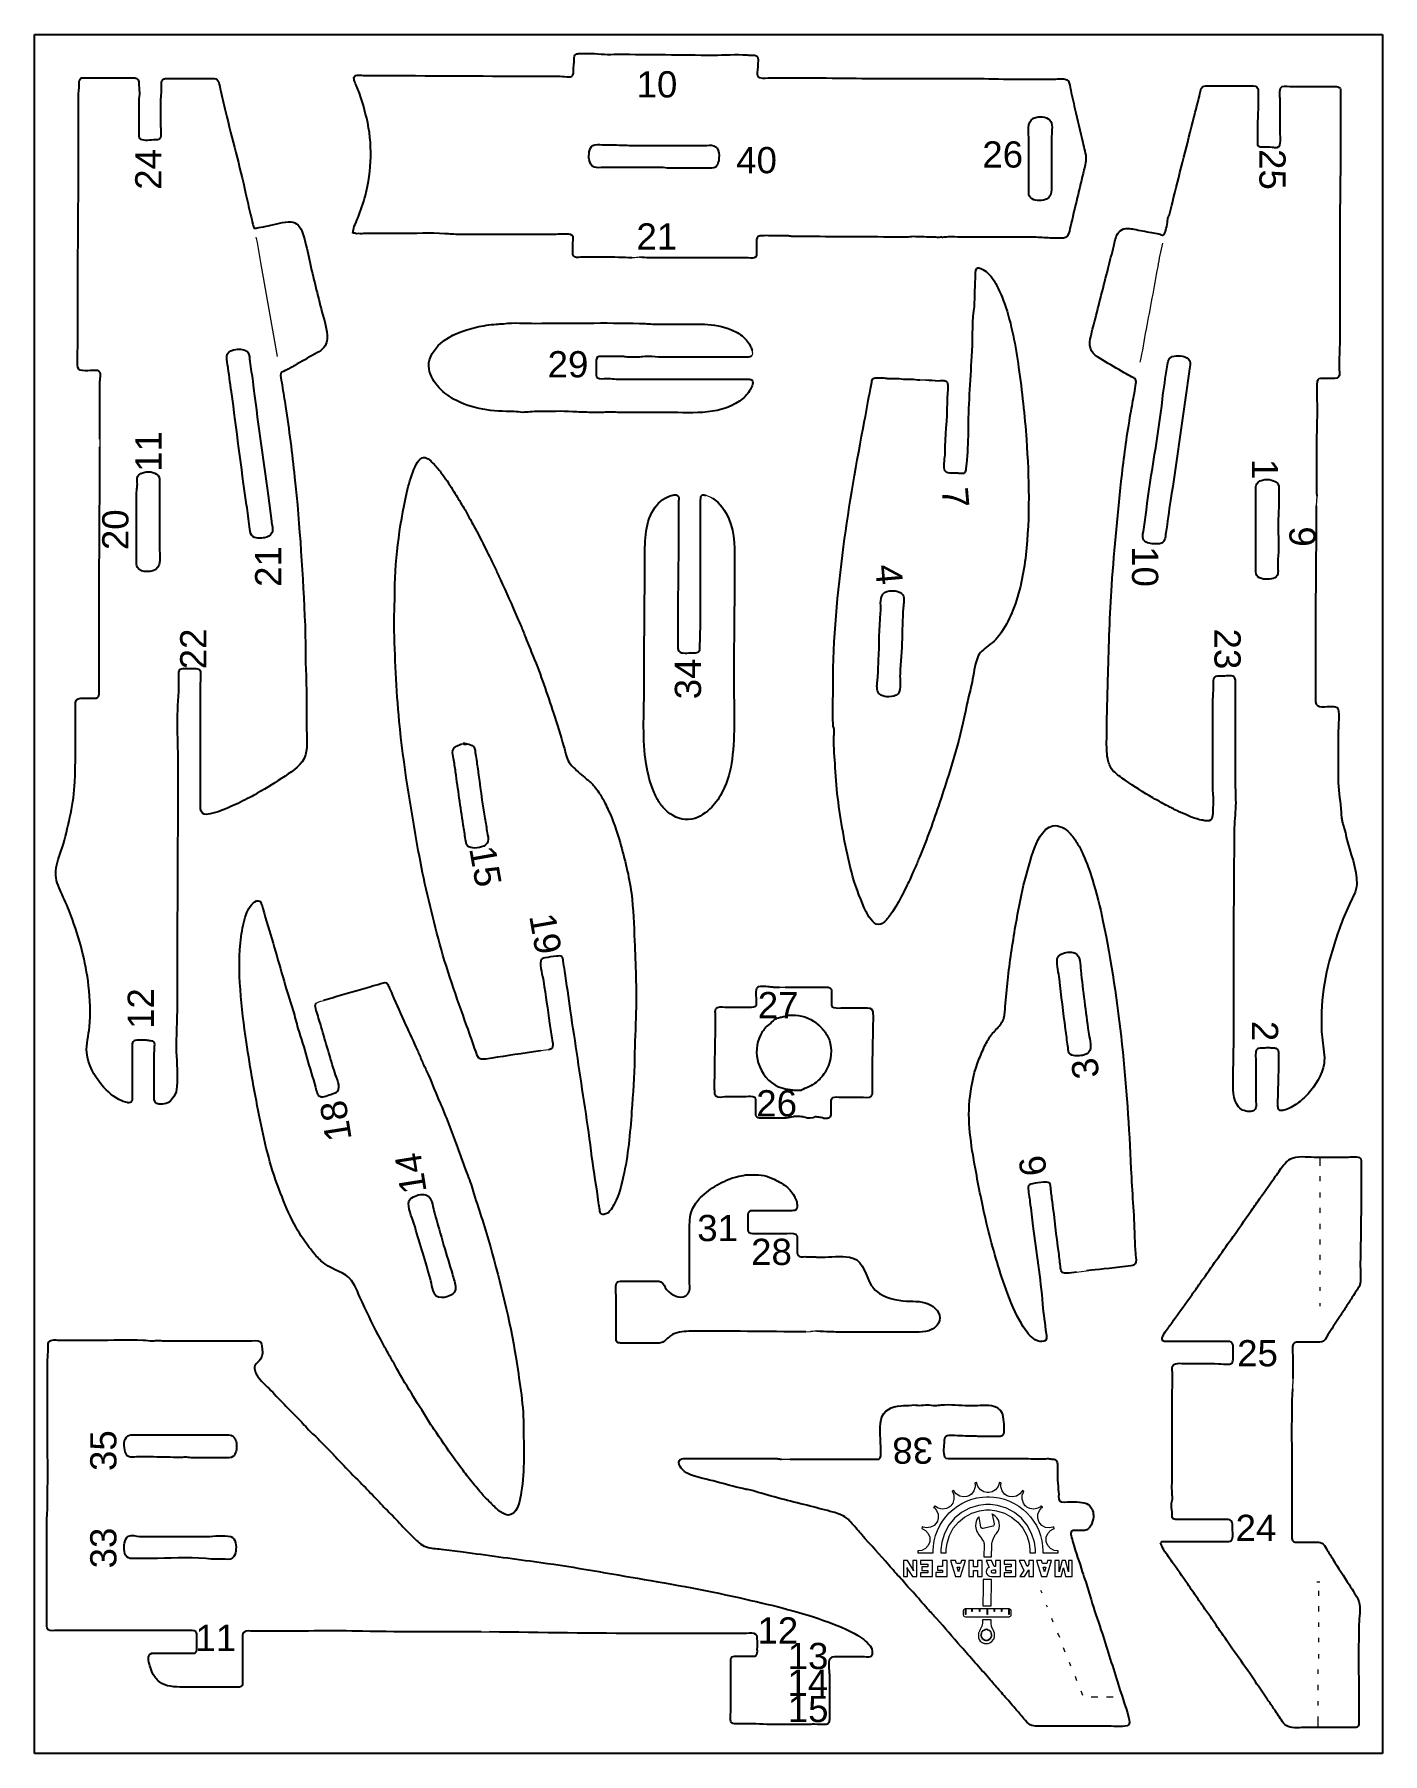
# Model space of a CAD drawing. Extents: x 0 to 180, y 67 to 296.
import ezdxf
from ezdxf.enums import TextEntityAlignment as Align

# ---------------------------------------------------------------- set-up
doc = ezdxf.new("R2010")
doc.units = 0
doc.layers.add('Cut', color=7, linetype='Continuous')
for name, color, linetype, lineweight in [('Gravur', 3, 'Continuous', 15), ('Stege', 5, 'Continuous', 20), ('Text', 1, 'Continuous', 25)]:
    doc.layers.add(name, color=color, linetype=linetype, lineweight=lineweight)
doc.styles.add('textstyle0', font='')
doc.styles.add('textstyle1', font='')
doc.styles.add('textstyle10', font='')
doc.styles.add('textstyle11', font='')
doc.styles.add('textstyle12', font='')
doc.styles.add('textstyle13', font='')
doc.styles.add('textstyle14', font='')
doc.styles.add('textstyle15', font='')
doc.styles.add('textstyle16', font='')
doc.styles.add('textstyle17', font='')
doc.styles.add('textstyle18', font='')
doc.styles.add('textstyle19', font='')
doc.styles.add('textstyle2', font='')
doc.styles.add('textstyle20', font='')
doc.styles.add('textstyle21', font='')
doc.styles.add('textstyle22', font='')
doc.styles.add('textstyle23', font='')
doc.styles.add('textstyle24', font='')
doc.styles.add('textstyle25', font='')
doc.styles.add('textstyle26', font='')
doc.styles.add('textstyle27', font='')
doc.styles.add('textstyle28', font='')
doc.styles.add('textstyle29', font='')
doc.styles.add('textstyle3', font='')
doc.styles.add('textstyle30', font='')
doc.styles.add('textstyle31', font='')
doc.styles.add('textstyle32', font='')
doc.styles.add('textstyle33', font='')
doc.styles.add('textstyle34', font='')
doc.styles.add('textstyle35', font='')
doc.styles.add('textstyle36', font='')
doc.styles.add('textstyle37', font='')
doc.styles.add('textstyle38', font='')
doc.styles.add('textstyle39', font='')
doc.styles.add('textstyle4', font='')
doc.styles.add('textstyle5', font='')
doc.styles.add('textstyle6', font='')
doc.styles.add('textstyle7', font='')
doc.styles.add('textstyle8', font='')
doc.styles.add('textstyle9', font='')
doc.styles.get('textstyle0').set_extended_font_data('Arial')
doc.styles.get('textstyle1').set_extended_font_data('Arial')
doc.styles.get('textstyle10').set_extended_font_data('Arial')
doc.styles.get('textstyle11').set_extended_font_data('Arial')
doc.styles.get('textstyle12').set_extended_font_data('Arial')
doc.styles.get('textstyle13').set_extended_font_data('Arial')
doc.styles.get('textstyle14').set_extended_font_data('Arial')
doc.styles.get('textstyle15').set_extended_font_data('Arial')
doc.styles.get('textstyle16').set_extended_font_data('Arial')
doc.styles.get('textstyle17').set_extended_font_data('Arial')
doc.styles.get('textstyle18').set_extended_font_data('Arial')
doc.styles.get('textstyle19').set_extended_font_data('Arial')
doc.styles.get('textstyle2').set_extended_font_data('Arial')
doc.styles.get('textstyle20').set_extended_font_data('Arial')
doc.styles.get('textstyle21').set_extended_font_data('Arial')
doc.styles.get('textstyle22').set_extended_font_data('Arial')
doc.styles.get('textstyle23').set_extended_font_data('Arial')
doc.styles.get('textstyle24').set_extended_font_data('Arial')
doc.styles.get('textstyle25').set_extended_font_data('Arial')
doc.styles.get('textstyle26').set_extended_font_data('Arial')
doc.styles.get('textstyle27').set_extended_font_data('Arial')
doc.styles.get('textstyle28').set_extended_font_data('Arial')
doc.styles.get('textstyle29').set_extended_font_data('Arial')
doc.styles.get('textstyle3').set_extended_font_data('Arial')
doc.styles.get('textstyle30').set_extended_font_data('Arial')
doc.styles.get('textstyle31').set_extended_font_data('Arial')
doc.styles.get('textstyle32').set_extended_font_data('Arial')
doc.styles.get('textstyle33').set_extended_font_data('Arial')
doc.styles.get('textstyle34').set_extended_font_data('Arial')
doc.styles.get('textstyle35').set_extended_font_data('Arial')
doc.styles.get('textstyle36').set_extended_font_data('Arial')
doc.styles.get('textstyle37').set_extended_font_data('Arial')
doc.styles.get('textstyle38').set_extended_font_data('Arial')
doc.styles.get('textstyle39').set_extended_font_data('Arial')
doc.styles.get('textstyle4').set_extended_font_data('Arial')
doc.styles.get('textstyle5').set_extended_font_data('Arial')
doc.styles.get('textstyle6').set_extended_font_data('Arial')
doc.styles.get('textstyle7').set_extended_font_data('Arial')
doc.styles.get('textstyle8').set_extended_font_data('Arial')
doc.styles.get('textstyle9').set_extended_font_data('Arial')

msp = doc.modelspace()

# ---------------------------------------------------------------- texts
at = {"layer": 'Text'}
for s, style, p in [('10', 'textstyle4', (82.87, 289.36)), ('40', 'textstyle5', (96.16, 279.24)), ('26', 'textstyle7', (129, 280)), ('21', 'textstyle6', (82.85, 269.05)), ('29', 'textstyle8', (71, 252)), ('27', 'textstyle38', (99.04, 166.46)), ('26', 'textstyle39', (98.84, 153.36)), ('31', 'textstyle22', (90.96, 136.71)), ('28', 'textstyle23', (98.15, 133.53)), ('25', 'textstyle26', (163, 120)), ('24', 'textstyle29', (162.79, 96.69)), ('11', 'textstyle32', (24, 82)), ('12', 'textstyle28', (99, 83)), ('13', 'textstyle35', (103.03, 79.59)), ('14', 'textstyle36', (103, 76)), ('15', 'textstyle37', (103.04, 72.52))]:
    msp.add_text(s, height=3.5, dxfattribs=dict(at, style=style)).set_placement(p, align=Align.MIDDLE_CENTER)
for s, rotation, style, p in [('24', 90, 'textstyle0', (15, 278)), ('25', -90, 'textstyle15', (165, 278)), ('11', 90, 'textstyle1', (15.03, 240.35)), ('1', -90, 'textstyle12', (164, 238)), ('7', -85, 'textstyle9', (122.71, 234.21)), ('20', 90, 'textstyle3', (10.6, 229.91)), ('9', -90, 'textstyle13', (169, 229)), ('21', 90, 'textstyle2', (31, 225)), ('10', -90, 'textstyle14', (148, 225)), ('4', -85, 'textstyle10', (113.84, 223.94)), ('22', 90, 'textstyle17', (21, 214)), ('23', -90, 'textstyle11', (159, 214)), ('34', 90, 'textstyle19', (87, 210)), ('15', -80, 'textstyle16', (60, 185)), ('19', -80, 'textstyle18', (68, 176)), ('12', 90, 'textstyle20', (14, 166)), ('2', -90, 'textstyle30', (164, 163)), ('3', 99, 'textstyle24', (140, 158)), ('18', 99, 'textstyle21', (40, 151)), ('14', 99, 'textstyle31', (50, 144)), ('6', 99, 'textstyle25', (133, 145)), ('35', 90, 'textstyle34', (9, 107)), ('38', 180, 'textstyle27', (117, 107)), ('33', 90, 'textstyle33', (9, 94))]:
    msp.add_text(s, height=3.5, rotation=rotation, dxfattribs=dict(at, style=style)).set_placement(p, align=Align.MIDDLE_CENTER)

# ---------------------------------------------------------------- linework, layer by layer
at = {"layer": 'Cut'}
for p, q in [((-0.2, 296.03), (179.69, 296.03)), ((-0.2, 66.56), (-0.2, 296.03)), ((179.69, 296.03), (179.69, 66.56)), ((150.23, 94.87), (150.04, 94.69)), ((179.69, 66.56), (-0.2, 66.56))]:
    msp.add_line(p, q, dxfattribs=at)
for points in [[(7.36, 290.23), (11.87, 290.23)], [(98.12, 290.23), (101.46, 290.23)], [(114.22, 290.13), (125.89, 290.13)], [(156.51, 289.15), (158.57, 289.15)], [(5.69, 280.42), (5.69, 287.68)], [(166.02, 282.87), (166.02, 286.99)], [(170.93, 289.05), (173.09, 289.05)], [(174.07, 286.89), (174.07, 280.61)], [(132.47, 276.69), (132.47, 282.28)], [(86.74, 281.2), (89.19, 281.2)], [(135.51, 282.18), (135.51, 276.59)], [(78.4, 278.26), (75.75, 278.26)], [(89.59, 278.16), (86.74, 278.16)], [(69.18, 269.33), (63.78, 269.33)], [(75.75, 266.29), (73, 266.29)], [(5.59, 254.51), (5.59, 260.6)], [(8.53, 242), (8.54, 247.84)], [(90.86, 250), (94.2, 250)], [(13.44, 225.76), (13.44, 227.63), (13.44, 234.4)], [(16.48, 235.97), (16.48, 234.1), (16.48, 227.63)], [(30.98, 234.5), (31.43, 231.06)], [(165.83, 234.99), (165.83, 233.12)], [(88.7, 217.91), (88.7, 229.69), (88.7, 233.32)], [(162.79, 224.78), (162.79, 226.55), (162.79, 233.51)], [(8.44, 210.46), (8.44, 218.01)], [(85.66, 218.21), (85.66, 214.67)], [(170.73, 215.36), (170.73, 209.77)], [(21.98, 193.38), (21.98, 196.72), (21.98, 206.73)], [(157, 207.02), (157, 199.07), (157, 196.23)], [(160.04, 196.82), (160.04, 206.92)], [(5.3, 203.98), (5.3, 206.14)], [(173.78, 203.1), (173.78, 196.13)], [(129.34, 166.3), (129.64, 169.34)], [(91.94, 166.2), (94.49, 166.2)], [(90.67, 163.26), (90.67, 165.12)], [(12.85, 159.82), (12.85, 155.31)], [(15.8, 154.82), (15.8, 159.73)], [(110.09, 154.13), (107.44, 154.13)], [(176.82, 145.11), (176.82, 142.16)], [(100.28, 139.02), (96.65, 139.02)], [(87.23, 129.31), (87.23, 132.45), (87.23, 136.47)], [(79.87, 129.6), (82.23, 129.6)], [(77.42, 123.22), (77.42, 127.54)], [(3.24, 121.75), (8.05, 121.75)], [(24.24, 121.65), (28.46, 121.65)], [(116.18, 122.83), (109.9, 122.83)], [(82.03, 121.36), (78.99, 121.36)], [(157.49, 121.56), (151.5, 121.56)], [(170.83, 121.46), (168.77, 121.46)], [(1.57, 113.31), (1.57, 119.1)], [(151.6, 103.6), (151.6, 113.22)], [(15.8, 109.09), (22.76, 109.09), (24.92, 109.09)], [(15.7, 106.15), (13.44, 106.15)], [(87.13, 105.95), (91.94, 105.95), (98.02, 105.95)], [(102.44, 105.86), (106.86, 105.86), (110.78, 105.86)], [(157.98, 97.81), (153.46, 97.81)], [(1.47, 85.35), (1.47, 91.92)], [(15.31, 92.61), (13.34, 92.61)], [(16.88, 82.99), (5.59, 82.99), (2.75, 82.99)], [(32.09, 82.9), (28.95, 82.9)], [(27.57, 81.13), (27.57, 76.71)], [(94.49, 82.6), (91.75, 82.6), (81.34, 82.6)], [(92.73, 72.49), (92.73, 77.5)], [(105.87, 77.11), (105.87, 72.99)], [(25.9, 75.44), (23.35, 75.44), (19.62, 75.44)], [(142.77, 70.24), (135.7, 70.24), (133.64, 70.24)]]:
    msp.add_lwpolyline(points, dxfattribs=at)
for points in [[(71.63, 290.57), (71.82, 290.85), (71.71, 291.54), (71.76, 291.9)], [(71.76, 291.9), (71.79, 292.15), (71.82, 292.44), (71.83, 292.68)], [(71.83, 292.68), (71.83, 292.86), (71.81, 293.06), (71.93, 293.24)], [(71.93, 293.24), (72.05, 293.42), (72.23, 293.45), (72.42, 293.46)], [(72.42, 293.46), (72.87, 293.5), (73.6, 293.47), (74.08, 293.47)], [(74.08, 293.47), (74.69, 293.46), (75.26, 293.4), (75.85, 293.37)], [(75.85, 293.37), (76.41, 293.35), (77.04, 293.37), (77.62, 293.37)], [(77.62, 293.37), (81.87, 293.37), (86.13, 293.27), (90.37, 293.27)], [(90.37, 293.27), (91.87, 293.27), (93.4, 293.38), (94.89, 293.28)], [(94.89, 293.28), (95.14, 293.26), (95.43, 293.28), (95.67, 293.27)], [(95.67, 293.27), (95.83, 293.26), (95.98, 293.27), (96.13, 293.17)], [(96.13, 293.17), (96.37, 293.01), (96.35, 292.72), (96.36, 292.49)], [(96.36, 292.49), (96.36, 292.09), (96.25, 291.32), (96.26, 290.92)], [(5.69, 287.68), (5.69, 288.22), (5.79, 288.81), (5.79, 289.35)], [(5.79, 289.35), (5.79, 289.57), (5.75, 289.89), (5.89, 290.07)], [(5.89, 290.07), (6.01, 290.23), (6.19, 290.22), (6.38, 290.23)], [(6.38, 290.23), (6.68, 290.24), (7.05, 290.23), (7.36, 290.23)], [(11.87, 290.23), (12.24, 290.23), (12.69, 290.24), (13.05, 290.23)], [(13.05, 290.23), (13.24, 290.22), (13.43, 290.22), (13.58, 290.07)], [(13.58, 290.07), (13.73, 289.93), (13.73, 289.73), (13.74, 289.54)], [(13.74, 289.54), (13.75, 289.15), (13.79, 288.67), (13.82, 288.27)], [(16.78, 289.35), (16.78, 289.54), (16.75, 289.8), (16.88, 289.97)], [(16.75, 288.37), (16.79, 288.67), (16.78, 289.04), (16.78, 289.35)], [(16.88, 289.97), (16.98, 290.1), (17.13, 290.11), (17.27, 290.13)], [(17.27, 290.13), (17.45, 290.14), (17.67, 290.13), (17.86, 290.13)], [(17.86, 290.13), (18.94, 290.13), (20.02, 290.13), (21.1, 290.13)], [(21.1, 290.13), (21.85, 290.13), (22.6, 290.13), (23.35, 290.13)], [(23.35, 290.13), (23.62, 290.13), (23.97, 290.17), (24.18, 289.97)], [(24.18, 289.97), (24.46, 289.71), (24.5, 289.12), (24.59, 288.76)], [(42.48, 289.93), (42.45, 290.09), (42.39, 290.28), (42.55, 290.43)], [(42.74, 289.25), (42.63, 289.48), (42.53, 289.71), (42.48, 289.93)], [(42.55, 290.43), (42.88, 290.73), (43.55, 290.52), (44.06, 290.52)], [(44.14, 284.83), (43.78, 286.33), (43.36, 287.83), (42.74, 289.25)], [(44.06, 290.52), (45.78, 290.52), (47.62, 290.52), (49.36, 290.52)], [(49.36, 290.52), (56.23, 290.52), (63.09, 290.43), (69.96, 290.43)], [(69.96, 290.43), (70.35, 290.43), (70.76, 290.37), (71.14, 290.37)], [(71.14, 290.37), (71.34, 290.37), (71.51, 290.4), (71.63, 290.57)], [(96.26, 290.92), (96.26, 290.63), (96.23, 290.36), (96.57, 290.26)], [(96.57, 290.26), (97.03, 290.12), (97.58, 290.23), (98.12, 290.23)], [(101.46, 290.23), (105.72, 290.23), (109.95, 290.13), (114.22, 290.13)], [(125.89, 290.13), (127.58, 290.13), (129.32, 290.03), (130.99, 290.03)], [(130.99, 290.03), (132.52, 290.03), (134.08, 290.03), (135.61, 290.03)], [(135.61, 290.03), (136.16, 290.03), (137.04, 290.2), (137.55, 289.97)], [(137.55, 289.97), (137.9, 289.82), (137.92, 289.28), (138, 288.95)], [(155.68, 289.05), (155.89, 289.21), (156.26, 289.15), (156.51, 289.15)], [(158.57, 289.15), (159.68, 289.15), (160.79, 289.15), (161.9, 289.15)], [(161.9, 289.15), (162.28, 289.15), (162.67, 289.25), (162.92, 288.99)], [(166.08, 288.84), (166.27, 289.27), (166.88, 289.09), (167.3, 289.09)], [(13.74, 287.19), (13.71, 286.14), (13.74, 285.09), (13.74, 284.05)], [(13.82, 288.27), (13.84, 287.91), (13.75, 287.55), (13.74, 287.19)], [(16.68, 283.85), (16.68, 285.34), (16.58, 286.89), (16.75, 288.37)], [(24.59, 288.76), (24.85, 287.75), (25.09, 286.73), (25.32, 285.72)], [(138, 288.95), (138.21, 288.01), (138.4, 287.05), (138.64, 286.11)], [(154.36, 284.34), (154.65, 285.5), (154.95, 286.62), (155.26, 287.78)], [(155.26, 287.78), (155.35, 288.13), (155.36, 288.81), (155.68, 289.05)], [(162.92, 288.99), (163.09, 288.82), (163.08, 288.57), (163.08, 288.37)], [(163.08, 287.19), (163.08, 285.67), (162.98, 284.18), (162.98, 282.67)], [(163.08, 288.37), (163.09, 288.01), (163.08, 287.56), (163.08, 287.19)], [(166.02, 286.99), (166.02, 287.58), (165.86, 288.33), (166.08, 288.84)], [(167.3, 289.09), (168.5, 289.09), (169.72, 289.05), (170.93, 289.05)], [(173.09, 289.05), (173.34, 289.05), (173.71, 289.11), (173.91, 288.95)], [(173.91, 288.95), (174.08, 288.82), (174.07, 288.56), (174.07, 288.37)], [(174.07, 288.37), (174.08, 287.88), (174.07, 287.38), (174.07, 286.89)], [(25.32, 285.72), (26.14, 282.07), (27.2, 278.48), (27.99, 274.82)], [(43.97, 274.53), (44.84, 277.83), (44.94, 281.51), (44.14, 284.83)], [(132.47, 282.28), (132.47, 283.41), (132.17, 284.69), (133.55, 284.98)], [(133.55, 284.98), (134.13, 285.1), (135.08, 284.99), (135.41, 284.42)], [(138.64, 286.11), (139.01, 284.61), (139.34, 283.1), (139.67, 281.59)], [(13.74, 284.05), (13.74, 283.56), (13.72, 283.06), (13.74, 282.58)], [(13.74, 282.58), (13.75, 282.37), (13.76, 282.15), (13.96, 282.05)], [(16.58, 282.14), (16.86, 282.49), (16.68, 283.42), (16.68, 283.85)], [(135.41, 284.42), (135.72, 283.88), (135.51, 282.8), (135.51, 282.18)], [(151.64, 273.55), (152.53, 277.15), (153.46, 280.74), (154.36, 284.34)], [(162.98, 282.67), (162.98, 282.36), (162.98, 281.99), (162.98, 281.69)], [(165.63, 280.95), (166.26, 281.11), (166.02, 282.36), (166.02, 282.87)], [(5.59, 260.6), (5.59, 267.2), (5.69, 273.8), (5.69, 280.42)], [(13.96, 282.05), (14.44, 281.81), (15.36, 281.98), (15.9, 281.99)], [(15.9, 281.99), (16.11, 281.99), (16.43, 281.95), (16.58, 282.14)], [(73.83, 279.34), (73.73, 279.89), (73.8, 280.87), (74.32, 281.2)], [(74.32, 281.2), (74.63, 281.4), (75.19, 281.3), (75.55, 281.3)], [(75.55, 281.3), (76.58, 281.3), (77.59, 281.26), (78.6, 281.23)], [(78.6, 281.23), (78.99, 281.22), (79.3, 281.21), (79.68, 281.2)], [(79.68, 281.2), (80.07, 281.19), (80.44, 281.2), (80.85, 281.2)], [(80.85, 281.2), (82.81, 281.2), (84.78, 281.2), (86.74, 281.2)], [(89.19, 281.2), (89.59, 281.2), (90.08, 281.28), (90.46, 281.17)], [(90.46, 281.17), (91.27, 280.95), (91.22, 279.57), (91.05, 278.95)], [(139.67, 281.59), (139.83, 280.87), (140.13, 280.08), (140.11, 279.34)], [(162.98, 281.69), (162.99, 281.51), (162.96, 281.31), (163.08, 281.16)], [(163.08, 281.16), (163.22, 280.99), (163.48, 281.01), (163.67, 281.01)], [(163.67, 281.01), (164.07, 281), (164.54, 281.03), (164.94, 280.99)], [(164.94, 280.99), (165.17, 280.97), (165.4, 280.9), (165.63, 280.95)], [(174.07, 280.61), (174.07, 276.51), (173.97, 272.45), (173.97, 268.35)], [(74.49, 278.29), (74.05, 278.41), (73.91, 278.94), (73.83, 279.34)], [(75.75, 278.26), (75.36, 278.26), (74.86, 278.18), (74.49, 278.29)], [(83.4, 278.26), (81.74, 278.28), (80.07, 278.26), (78.4, 278.26)], [(84.48, 278.16), (84.14, 278.18), (83.77, 278.25), (83.4, 278.26)], [(85.07, 278.16), (84.87, 278.16), (84.69, 278.16), (84.48, 278.16)], [(86.74, 278.16), (86.2, 278.16), (85.61, 278.16), (85.07, 278.16)], [(90.71, 278.32), (90.42, 278.08), (89.94, 278.16), (89.59, 278.16)], [(91.05, 278.95), (90.99, 278.72), (90.9, 278.48), (90.71, 278.32)], [(140.11, 279.34), (140.1, 278.71), (139.86, 278.08), (139.72, 277.47)], [(132.47, 275.22), (132.46, 275.71), (132.47, 276.2), (132.47, 276.69)], [(135.51, 276.59), (135.51, 275.55), (135.76, 274.11), (134.43, 273.88)], [(139.72, 277.47), (139.42, 276.23), (139.13, 274.99), (138.83, 273.74)], [(27.99, 274.82), (28.19, 273.87), (28.42, 272.92), (28.64, 271.98)], [(42.95, 271.49), (43.32, 272.49), (43.7, 273.49), (43.97, 274.53)], [(132.58, 274.44), (132.45, 274.68), (132.47, 274.95), (132.47, 275.22)], [(134.43, 273.88), (133.81, 273.77), (132.91, 273.83), (132.58, 274.44)], [(138.83, 273.74), (138.54, 272.54), (138.26, 271.32), (137.97, 270.11)], [(151.3, 272.17), (151.43, 272.61), (151.53, 273.11), (151.64, 273.55)], [(28.64, 271.98), (28.73, 271.61), (28.87, 271.05), (28.94, 270.7)], [(31.01, 270.47), (31.95, 270.66), (33.09, 271.04), (34.05, 270.99)], [(34.05, 270.99), (34.41, 270.97), (34.74, 270.84), (35, 270.58)], [(42.49, 270.41), (42.62, 270.74), (42.82, 271.14), (42.95, 271.49)], [(150.77, 269.92), (150.85, 270.23), (150.93, 270.58), (150.98, 270.9)], [(150.98, 270.9), (151.01, 271.1), (151, 271.29), (151.05, 271.49)], [(151.05, 271.49), (151.11, 271.73), (151.22, 271.94), (151.3, 272.17)], [(28.94, 270.7), (28.99, 270.44), (29.06, 270.28), (29.14, 270.11)], [(29.14, 270.11), (29.29, 270.16), (29.44, 270.19), (29.73, 270.23)], [(29.73, 270.23), (30.06, 270.27), (30.66, 270.4), (31.01, 270.47)], [(35, 270.58), (35.28, 270.29), (35.45, 269.91), (35.58, 269.53)], [(35.58, 269.53), (35.94, 268.49), (36.17, 267.36), (36.4, 266.29)], [(42.3, 269.5), (42.33, 269.86), (42.37, 270.08), (42.49, 270.41)], [(43.08, 269.43), (42.55, 269.37), (42.77, 269.54), (42.3, 269.5)], [(43.96, 269.43), (43.66, 269.43), (43.36, 269.42), (43.08, 269.43)], [(48.67, 269.43), (47.1, 269.43), (45.53, 269.43), (43.96, 269.43)], [(54.56, 269.42), (52.64, 269.55), (50.6, 269.43), (48.67, 269.43)], [(56.52, 269.33), (55.88, 269.33), (55.2, 269.37), (54.56, 269.42)], [(57.4, 269.33), (57.09, 269.33), (56.82, 269.33), (56.52, 269.33)], [(58.09, 269.33), (57.84, 269.33), (57.67, 269.33), (57.4, 269.33)], [(58.68, 269.33), (58.47, 269.33), (58.3, 269.33), (58.09, 269.33)], [(59.36, 269.33), (59.12, 269.33), (58.92, 269.33), (58.68, 269.33)], [(60.84, 269.33), (60.34, 269.33), (59.87, 269.33), (59.36, 269.33)], [(63.78, 269.33), (62.79, 269.33), (61.81, 269.33), (60.84, 269.33)], [(71.33, 269.3), (70.8, 269.44), (69.8, 269.33), (69.18, 269.33)], [(71.69, 268.54), (71.73, 268.91), (71.75, 269.18), (71.33, 269.3)], [(71.63, 267.07), (71.63, 267.49), (71.64, 268.14), (71.69, 268.54)], [(96.65, 269.12), (96.15, 269.04), (96.17, 268.79), (96.16, 268.35)], [(98.91, 269.13), (98.28, 269.13), (97.22, 269.21), (96.65, 269.12)], [(100.38, 269.12), (99.92, 269.16), (99.38, 269.13), (98.91, 269.13)], [(100.97, 269.04), (100.76, 269.06), (100.58, 269.1), (100.38, 269.12)], [(101.56, 269.03), (101.35, 269.03), (101.18, 269.03), (100.97, 269.04)], [(102.15, 269.03), (101.94, 269.03), (101.76, 269.03), (101.56, 269.03)], [(103.81, 269.03), (103.24, 269.03), (102.7, 269.03), (102.15, 269.03)], [(116.18, 268.97), (112.07, 268.97), (107.93, 269.03), (103.81, 269.03)], [(117.06, 269.03), (116.76, 269.04), (116.47, 268.97), (116.18, 268.97)], [(119.42, 268.97), (118.64, 268.98), (117.85, 269.02), (117.06, 269.03)], [(120.1, 268.94), (119.86, 268.94), (119.67, 268.96), (119.42, 268.97)], [(120.69, 268.94), (120.48, 268.94), (120.32, 268.93), (120.1, 268.94)], [(121.28, 268.95), (121.08, 268.93), (120.89, 268.94), (120.69, 268.94)], [(122.16, 269.02), (121.86, 269.04), (121.58, 268.97), (121.28, 268.95)], [(123.83, 268.94), (123.26, 268.94), (122.72, 269), (122.16, 269.02)], [(125.01, 268.94), (124.61, 268.94), (124.24, 268.94), (123.83, 268.94)], [(126.58, 268.94), (126.05, 268.94), (125.53, 268.94), (125.01, 268.94)], [(127.36, 268.94), (127.1, 268.94), (126.84, 268.94), (126.58, 268.94)], [(133.45, 268.94), (131.43, 268.94), (129.38, 268.94), (127.36, 268.94)], [(135.61, 268.84), (134.9, 268.84), (134.19, 268.94), (133.45, 268.94)], [(136.19, 268.84), (135.97, 268.84), (135.82, 268.84), (135.61, 268.84)], [(137.37, 268.91), (137.06, 268.78), (136.6, 268.84), (136.19, 268.84)], [(137.97, 270.11), (137.87, 269.68), (137.77, 269.08), (137.37, 268.91)], [(143.81, 267.76), (143.95, 268.31), (144.03, 268.94), (144.34, 269.43)], [(144.34, 269.43), (144.52, 269.72), (144.79, 269.96), (145.12, 270.06)], [(145.12, 270.06), (145.32, 270.11), (145.51, 270.11), (145.71, 270.11)], [(145.71, 270.11), (145.98, 270.11), (146.23, 270.07), (146.5, 270.02)], [(146.5, 270.02), (147.26, 269.87), (148.08, 269.72), (148.85, 269.58)], [(148.85, 269.58), (149.17, 269.53), (149.53, 269.46), (149.83, 269.39)], [(149.83, 269.39), (150.01, 269.35), (150.2, 269.2), (150.42, 269.23)], [(150.42, 269.23), (150.57, 269.44), (150.69, 269.62), (150.77, 269.92)], [(36.4, 266.29), (36.9, 263.98), (37.49, 261.7), (38.06, 259.42)], [(71.86, 266.35), (71.6, 266.47), (71.63, 266.82), (71.63, 267.07)], [(73, 266.29), (72.55, 266.29), (72.22, 266.17), (71.86, 266.35)], [(79.5, 266.2), (78.44, 266.25), (77.1, 266.29), (75.75, 266.29)], [(81.83, 266.19), (81.43, 266.19), (80.99, 266.26), (80.56, 266.27)], [(82.42, 266.2), (82.21, 266.2), (82.05, 266.19), (81.83, 266.19)], [(83.21, 266.19), (82.95, 266.19), (82.68, 266.2), (82.42, 266.2)], [(85.37, 266.19), (84.63, 266.19), (83.93, 266.19), (83.21, 266.19)], [(92.63, 266.19), (90.21, 266.25), (87.78, 266.19), (85.37, 266.19)], [(94.79, 266.19), (94.05, 266.19), (93.36, 266.17), (92.63, 266.19)], [(95.85, 266.22), (95.55, 266.13), (95.13, 266.19), (94.79, 266.19)], [(96.16, 267.07), (96.16, 266.72), (96.27, 266.34), (95.85, 266.22)], [(96.16, 268.35), (96.15, 267.99), (96.16, 267.44), (96.16, 267.07)], [(143.08, 264.82), (143.33, 265.79), (143.57, 266.78), (143.81, 267.76)], [(173.97, 268.35), (173.97, 264.91), (173.97, 261.46), (173.97, 258.05)], [(125.38, 263.44), (125.42, 263.77), (125.26, 264.61), (125.56, 264.8)], [(125.56, 264.8), (125.72, 264.91), (125.93, 264.83), (126.09, 264.77)], [(126.09, 264.77), (126.41, 264.65), (126.72, 264.44), (126.97, 264.21)], [(126.97, 264.21), (127.3, 263.91), (127.6, 263.53), (127.85, 263.15)], [(141.26, 257.65), (141.86, 260.04), (142.45, 262.43), (143.08, 264.82)], [(125.16, 259.12), (125.35, 260.54), (125.25, 262.01), (125.38, 263.44)], [(127.85, 263.15), (128.01, 262.89), (128.13, 262.64), (128.27, 262.36)], [(128.27, 262.36), (128.65, 261.64), (128.96, 260.88), (129.23, 260.11)], [(38.06, 259.42), (38.34, 258.29), (38.8, 257.05), (38.85, 255.89)], [(129.23, 260.11), (130.21, 257.37), (130.71, 254.43), (131.12, 251.57)], [(58.78, 256.95), (59.62, 257.15), (60.55, 257.29), (61.43, 257.35)], [(61.43, 257.35), (61.77, 257.37), (62.07, 257.37), (62.41, 257.41)], [(62.41, 257.41), (63.76, 257.59), (65.26, 257.46), (66.63, 257.46)], [(66.63, 257.46), (71.26, 257.46), (75.92, 257.57), (80.56, 257.45)], [(80.56, 257.45), (81.23, 257.44), (81.84, 257.36), (82.52, 257.36)], [(82.52, 257.36), (82.87, 257.36), (83.07, 257.36), (83.4, 257.36)], [(83.4, 257.36), (83.65, 257.36), (83.84, 257.36), (84.09, 257.36)], [(84.09, 257.36), (84.52, 257.36), (84.94, 257.36), (85.37, 257.36)], [(85.37, 257.36), (86.14, 257.36), (86.88, 257.36), (87.62, 257.36)], [(87.62, 257.36), (88.15, 257.36), (88.65, 257.39), (89.19, 257.35)], [(89.19, 257.35), (90.38, 257.27), (91.69, 257.06), (92.82, 256.59)], [(124.9, 253.04), (125.04, 255.06), (124.9, 257.12), (125.16, 259.12)], [(140.64, 255), (140.75, 255.89), (141.04, 256.79), (141.26, 257.65)], [(173.97, 258.05), (173.97, 257.78), (173.97, 257.52), (173.97, 257.26)], [(173.97, 257.26), (173.97, 256.54), (173.97, 255.82), (173.97, 255.1)], [(38.85, 255.89), (38.88, 255.19), (38.8, 254.55), (38.26, 254.05)], [(52.42, 251.77), (52.39, 252.87), (53.18, 254.08), (53.97, 254.76)], [(53.97, 254.76), (55.34, 255.95), (57.04, 256.54), (58.78, 256.95)], [(92.82, 256.59), (93.5, 256.31), (94.16, 255.94), (94.66, 255.39)], [(94.66, 255.39), (95.06, 254.96), (95.44, 254.41), (95.55, 253.83)], [(142.38, 252.53), (141.37, 253.13), (140.47, 253.69), (140.64, 255)], [(173.97, 255.1), (173.97, 253.92), (173.87, 252.75), (173.88, 251.57)], [(5.61, 251.57), (5.45, 252.48), (5.59, 253.59), (5.59, 254.51)], [(25.59, 251.96), (25.55, 252.36), (25.36, 252.96), (25.54, 253.33)], [(25.54, 253.33), (25.73, 253.75), (26.27, 253.9), (26.69, 253.98)], [(26.69, 253.98), (27.17, 254.07), (27.95, 254.02), (28.27, 253.59)], [(28.27, 253.59), (28.52, 253.28), (28.5, 252.73), (28.55, 252.35)], [(37.19, 253.35), (36.31, 252.83), (35.42, 252.39), (34.54, 251.85)], [(38.26, 254.05), (37.94, 253.77), (37.56, 253.57), (37.19, 253.35)], [(74.83, 252.81), (74.74, 252.64), (74.77, 252.45), (74.77, 252.26)], [(75.26, 253.04), (75.1, 253.02), (74.92, 253), (74.83, 252.81)], [(75.85, 253.04), (75.66, 253.04), (75.44, 253.05), (75.26, 253.04)], [(78.2, 253.03), (77.44, 253.08), (76.62, 253.04), (75.85, 253.04)], [(78.89, 252.95), (78.65, 252.97), (78.46, 253.01), (78.2, 253.03)], [(79.87, 252.94), (79.57, 252.94), (79.19, 252.93), (78.89, 252.95)], [(80.76, 252.98), (80.44, 252.94), (80.22, 252.94), (79.87, 252.94)], [(81.74, 253.04), (81.41, 253.05), (81.06, 253.02), (80.76, 252.98)], [(83.5, 252.95), (82.92, 252.96), (82.34, 253.02), (81.74, 253.04)], [(84.19, 252.94), (83.94, 252.94), (83.75, 252.94), (83.5, 252.95)], [(84.97, 252.94), (84.68, 252.94), (84.48, 252.94), (84.19, 252.94)], [(85.96, 252.94), (85.6, 252.94), (85.32, 252.94), (84.97, 252.94)], [(91.55, 252.94), (89.71, 252.94), (87.78, 252.94), (85.96, 252.94)], [(94.59, 252.94), (93.58, 252.94), (92.56, 252.94), (91.55, 252.94)], [(95.5, 253.1), (95.29, 252.86), (94.93, 252.94), (94.59, 252.94)], [(124.42, 242.93), (124.44, 246.3), (124.67, 249.69), (124.9, 253.04)], [(145.22, 250.86), (144.28, 251.43), (143.32, 251.97), (142.38, 252.53)], [(150.94, 251.67), (151.04, 252.38), (151.1, 252.94), (151.89, 253.09)], [(151.89, 253.09), (152.49, 253.21), (153.6, 253.11), (153.95, 252.44)], [(153.95, 252.44), (154.11, 252.13), (153.97, 251.7), (153.93, 251.37)], [(7.85, 251.18), (7.32, 251.19), (5.72, 250.9), (5.61, 251.57)], [(8.53, 250.95), (8.35, 251.18), (8.13, 251.17), (7.85, 251.18)], [(8.62, 250.59), (8.62, 250.69), (8.62, 250.85), (8.53, 250.95)], [(8.54, 249.7), (8.55, 250.01), (8.63, 250.31), (8.62, 250.59)], [(26.09, 248.33), (25.92, 249.54), (25.74, 250.75), (25.59, 251.96)], [(28.55, 252.35), (28.67, 251.47), (28.82, 250.59), (28.93, 249.7)], [(33.26, 251.15), (32.92, 250.98), (32.64, 250.95), (32.65, 250.49)], [(32.65, 250.49), (32.66, 250.1), (32.8, 249.62), (32.86, 249.21)], [(34.54, 251.85), (34.16, 251.62), (33.65, 251.34), (33.26, 251.15)], [(53.58, 249.12), (52.99, 249.84), (52.46, 250.8), (52.42, 251.77)], [(74.77, 250.98), (74.77, 250.74), (74.72, 250.36), (74.93, 250.2)], [(74.77, 252.26), (74.77, 251.9), (74.77, 251.34), (74.77, 250.98)], [(74.93, 250.2), (75.25, 249.94), (75.7, 250.11), (76.14, 250.1)], [(111.72, 250.09), (111.87, 250.21), (112.08, 250.19), (112.25, 250.19)], [(112.25, 250.19), (112.54, 250.2), (112.85, 250.21), (113.14, 250.18)], [(113.14, 250.18), (113.37, 250.16), (113.58, 250.11), (113.82, 250.1)], [(131.12, 251.57), (131.58, 248.38), (131.94, 245.16), (132.16, 241.95)], [(146.2, 250.31), (145.9, 250.46), (145.52, 250.68), (145.22, 250.86)], [(146.73, 249.97), (146.63, 250.18), (146.38, 250.23), (146.2, 250.31)], [(150.32, 247.35), (150.48, 248.79), (150.73, 250.23), (150.94, 251.67)], [(153.93, 251.37), (153.81, 250.52), (153.68, 249.67), (153.56, 248.82)], [(171.62, 250.1), (171.3, 250.09), (171.02, 250.12), (170.95, 249.7)], [(173.82, 250.32), (173.54, 250), (173.1, 250.1), (172.7, 250.1)], [(173.95, 250.88), (173.96, 250.69), (173.95, 250.49), (173.82, 250.32)], [(173.88, 251.57), (173.88, 251.34), (173.94, 251.1), (173.95, 250.88)], [(8.54, 247.84), (8.54, 248.46), (8.52, 249.08), (8.54, 249.7)], [(28.12, 233.22), (27.38, 238.25), (26.79, 243.3), (26.09, 248.33)], [(28.93, 249.7), (29.55, 244.63), (30.31, 239.57), (30.98, 234.5)], [(32.86, 249.21), (32.99, 248.26), (33.18, 247.32), (33.32, 246.37)], [(54.56, 248.16), (54.2, 248.45), (53.88, 248.76), (53.58, 249.12)], [(55.73, 247.35), (55.33, 247.59), (54.93, 247.86), (54.56, 248.16)], [(76.14, 250.1), (76.84, 250.08), (77.51, 250), (78.2, 250)], [(78.2, 250), (78.5, 250), (78.78, 250), (79.09, 250)], [(79.09, 250), (79.31, 250), (79.54, 250), (79.77, 250)], [(79.77, 250), (80.05, 250), (80.26, 250), (80.56, 250)], [(80.56, 250), (81.12, 250), (81.75, 250), (82.33, 250)], [(82.33, 250), (85.16, 250), (88.02, 250), (90.86, 250)], [(95.21, 248.43), (94.86, 247.88), (94.45, 247.47), (93.9, 247.09)], [(94.2, 250), (94.48, 250), (94.81, 250.01), (95.08, 250)], [(95.08, 250), (95.25, 249.99), (95.39, 250), (95.51, 249.9)], [(95.56, 249.12), (95.48, 248.87), (95.35, 248.65), (95.21, 248.43)], [(95.51, 249.9), (95.73, 249.72), (95.64, 249.36), (95.56, 249.12)], [(110.58, 244.5), (110.86, 245.91), (111.08, 247.32), (111.35, 248.72)], [(111.35, 248.72), (111.4, 249.01), (111.47, 249.33), (111.52, 249.61)], [(111.52, 249.61), (111.56, 249.78), (111.57, 249.98), (111.72, 250.09)], [(113.82, 250.1), (114.18, 250.09), (114.52, 250.1), (114.9, 250.1)], [(114.9, 250.1), (115.29, 250.09), (115.63, 250.02), (115.98, 250)], [(115.98, 250), (116.25, 249.99), (116.49, 250), (116.77, 250)], [(116.77, 250), (117.25, 250), (117.52, 249.94), (117.94, 249.91)], [(118.73, 249.9), (119.28, 249.9), (119.84, 249.81), (120.4, 249.8)], [(120.4, 249.8), (120.72, 249.8), (121.15, 249.89), (121.44, 249.74)], [(121.44, 249.74), (121.71, 249.61), (121.67, 249.27), (121.67, 249.02)], [(121.67, 249.02), (121.68, 248.3), (121.58, 247.58), (121.57, 246.86)], [(146.07, 245.39), (146.23, 246.3), (146.41, 247.22), (146.57, 248.13)], [(146.57, 248.13), (146.63, 248.53), (146.74, 249.02), (146.78, 249.41)], [(146.78, 249.41), (146.79, 249.6), (146.82, 249.79), (146.73, 249.97)], [(153.56, 248.82), (152.87, 243.82), (152.19, 238.8), (151.38, 233.81)], [(170.95, 249.7), (170.86, 249.17), (170.93, 248.57), (170.93, 248.04)], [(170.93, 248.04), (170.93, 246.86), (170.96, 245.68), (170.93, 244.5)], [(172.21, 250.1), (172, 250.1), (171.83, 250.1), (171.62, 250.1)], [(172.7, 250.1), (172.53, 250.1), (172.38, 250.1), (172.21, 250.1)], [(33.32, 246.37), (33.78, 243.24), (34.19, 240.1), (34.52, 236.95)], [(63.78, 245.68), (61.03, 245.71), (58.17, 245.93), (55.73, 247.35)], [(64.96, 245.58), (64.57, 245.59), (64.23, 245.68), (63.78, 245.68)], [(65.94, 245.64), (65.63, 245.6), (65.27, 245.58), (64.96, 245.58)], [(67.12, 245.68), (66.73, 245.68), (66.32, 245.69), (65.94, 245.64)], [(71.63, 245.67), (70.15, 245.77), (68.6, 245.68), (67.12, 245.68)], [(73.79, 245.58), (73.09, 245.58), (72.34, 245.62), (71.63, 245.67)], [(75.75, 245.58), (75.08, 245.58), (74.43, 245.58), (73.79, 245.58)], [(76.63, 245.62), (76.36, 245.63), (76.04, 245.59), (75.75, 245.58)], [(77.62, 245.58), (77.25, 245.58), (76.96, 245.61), (76.63, 245.62)], [(78.6, 245.58), (78.23, 245.58), (77.98, 245.58), (77.62, 245.58)], [(83.7, 245.58), (82.03, 245.58), (80.26, 245.58), (78.6, 245.58)], [(93.9, 247.09), (90.97, 245.06), (87.09, 245.58), (83.7, 245.58)], [(121.57, 246.86), (121.57, 244.64), (121.29, 242.41), (121.28, 240.19)], [(148.18, 232.53), (148.78, 237.48), (149.76, 242.4), (150.32, 247.35)], [(107.77, 227.63), (108.51, 233.28), (109.5, 238.91), (110.58, 244.5)], [(144.93, 237.34), (145.23, 240.02), (145.6, 242.73), (146.07, 245.39)], [(170.93, 244.5), (170.84, 240.72), (170.83, 236.92), (170.9, 234.4)], [(8.44, 218.01), (8.44, 225.8), (8.54, 233.58), (8.54, 240.99)], [(124.2, 238.71), (124.36, 240.08), (124.41, 241.56), (124.42, 242.93)], [(132.16, 241.95), (132.51, 236.82), (132.65, 231.66), (132.08, 226.55)], [(50.42, 237.93), (50.52, 238.2), (50.64, 238.46), (50.79, 238.71)], [(50.79, 238.71), (50.97, 239.01), (51.19, 239.34), (51.52, 239.5)], [(51.52, 239.5), (52.06, 239.75), (52.64, 239.15), (52.98, 238.81)], [(52.98, 238.81), (53.39, 238.41), (53.71, 237.99), (54.05, 237.54)], [(121.28, 240.19), (121.28, 239.46), (121.02, 238.64), (121.21, 237.94)], [(124.13, 238.03), (124.14, 238.24), (124.17, 238.49), (124.2, 238.71)], [(13.54, 235.97), (13.55, 236.29), (13.47, 236.72), (13.6, 237.04)], [(13.6, 237.04), (13.74, 237.38), (14.18, 237.51), (14.52, 237.58)], [(14.52, 237.58), (15.13, 237.72), (16.16, 237.62), (16.43, 236.94)], [(16.43, 236.94), (16.54, 236.65), (16.48, 236.27), (16.48, 235.97)], [(34.52, 236.95), (35.23, 230.36), (35.62, 223.74), (35.91, 217.13)], [(49.5, 234.89), (49.73, 235.92), (50.03, 236.95), (50.42, 237.93)], [(54.05, 237.54), (54.61, 236.8), (55.12, 236.07), (55.61, 235.28)], [(121.21, 237.94), (121.38, 237.34), (122.38, 237.57), (122.85, 237.52)], [(122.85, 237.52), (123.04, 237.5), (123.25, 237.46), (123.44, 237.45)], [(123.44, 237.45), (123.66, 237.44), (123.81, 237.42), (123.97, 237.54)], [(123.97, 237.54), (124.12, 237.66), (124.11, 237.88), (124.13, 238.03)], [(143.56, 222.52), (143.9, 227.47), (144.38, 232.41), (144.93, 237.34)], [(162.89, 236.04), (163.09, 236.39), (163.59, 236.54), (163.96, 236.61)], [(163.96, 236.61), (164.37, 236.68), (164.76, 236.6), (165.14, 236.45)], [(165.14, 236.45), (165.4, 236.35), (165.66, 236.23), (165.77, 235.96)], [(13.44, 234.4), (13.44, 234.72), (13.44, 235.07), (13.48, 235.38)], [(13.48, 235.38), (13.51, 235.58), (13.53, 235.75), (13.54, 235.97)], [(47.88, 220.86), (47.88, 225.54), (48.47, 230.32), (49.5, 234.89)], [(55.61, 235.28), (56.04, 234.6), (56.4, 233.99), (56.81, 233.32)], [(82.62, 232.93), (83.17, 233.69), (84.09, 234.31), (84.97, 234.53)], [(84.97, 234.53), (85.15, 234.58), (85.42, 234.64), (85.6, 234.49)], [(85.6, 234.49), (85.83, 234.31), (85.76, 234.02), (85.76, 233.71)], [(88.7, 233.32), (88.7, 233.57), (88.69, 233.87), (88.71, 234.1)], [(88.71, 234.1), (88.72, 234.24), (88.73, 234.39), (88.86, 234.49)], [(88.86, 234.49), (89.03, 234.62), (89.24, 234.55), (89.39, 234.52)], [(90.27, 234.14), (91.29, 233.48), (91.98, 232.43), (92.46, 231.36)], [(162.79, 235.28), (162.79, 235.53), (162.75, 235.82), (162.89, 236.04)], [(162.79, 233.51), (162.79, 234.1), (162.79, 234.69), (162.79, 235.28)], [(165.77, 235.96), (165.89, 235.67), (165.83, 235.29), (165.83, 234.99)], [(28.51, 230.28), (28.37, 231.26), (28.26, 232.24), (28.12, 233.22)], [(56.81, 233.32), (57.21, 232.66), (57.61, 231.94), (57.97, 231.26)], [(81.25, 226.25), (81.25, 228.46), (81.3, 231.06), (82.62, 232.93)], [(85.76, 233.71), (85.76, 232.74), (85.76, 231.74), (85.76, 230.77)], [(147.83, 229.98), (147.95, 230.83), (148.08, 231.68), (148.18, 232.53)], [(151.38, 233.81), (151.15, 232.38), (150.99, 230.93), (150.77, 229.49)], [(165.83, 233.12), (165.83, 232.2), (165.74, 231.28), (165.74, 230.37)], [(170.83, 233.12), (170.83, 227.2), (170.73, 221.29), (170.73, 215.36)], [(28.81, 229.13), (28.56, 229.42), (28.57, 229.91), (28.51, 230.28)], [(31.49, 229.49), (31.31, 229.12), (30.91, 228.93), (30.52, 228.85)], [(31.43, 231.06), (31.49, 230.6), (31.71, 229.92), (31.49, 229.49)], [(57.97, 231.26), (58.11, 230.98), (58.25, 230.74), (58.4, 230.47)], [(58.4, 230.47), (58.98, 229.42), (59.53, 228.31), (60.08, 227.23)], [(85.76, 230.77), (85.76, 226.59), (85.66, 222.4), (85.66, 218.21)], [(92.46, 231.36), (93.33, 229.41), (93.22, 227.07), (93.22, 224.98)], [(147.75, 228.71), (147.6, 229.1), (147.77, 229.59), (147.83, 229.98)], [(150.77, 229.49), (150.68, 228.89), (150.66, 228.17), (149.93, 228.04)], [(165.74, 230.37), (165.74, 229.06), (165.91, 227.77), (165.76, 226.45)], [(16.48, 227.63), (16.48, 226.58), (16.92, 224.71), (15.6, 224.42)], [(30.52, 228.85), (30.02, 228.75), (29.17, 228.7), (28.81, 229.13)], [(60.08, 227.23), (60.28, 226.83), (60.46, 226.46), (60.66, 226.06)], [(106.37, 209.18), (106.37, 215.32), (106.97, 221.54), (107.77, 227.63)], [(149.15, 228.02), (148.63, 228.03), (147.96, 228.16), (147.75, 228.71)], [(149.93, 228.04), (149.68, 228), (149.4, 228.01), (149.15, 228.02)], [(13.56, 224.88), (13.42, 225.15), (13.44, 225.47), (13.44, 225.76)], [(14.82, 224.32), (14.36, 224.33), (13.79, 224.46), (13.56, 224.88)], [(60.66, 226.06), (60.91, 225.56), (61.13, 225.07), (61.36, 224.59)], [(81.15, 208.49), (81.15, 214.41), (81.25, 220.35), (81.25, 226.25)], [(93.22, 224.98), (93.22, 219.84), (93.12, 214.71), (93.12, 209.57)], [(132.08, 226.55), (131.8, 224.06), (131.29, 221.52), (130.36, 219.19)], [(165.76, 226.45), (165.69, 225.84), (165.73, 225.2), (165.73, 224.59)], [(15.6, 224.42), (15.35, 224.36), (15.08, 224.31), (14.82, 224.32)], [(61.36, 224.59), (61.47, 224.35), (61.58, 224.13), (61.69, 223.9)], [(61.69, 223.9), (61.81, 223.67), (61.89, 223.45), (62, 223.21)], [(62, 223.21), (62.74, 221.54), (63.52, 219.89), (64.23, 218.21)], [(162.9, 223.82), (162.74, 224.1), (162.79, 224.47), (162.79, 224.78)], [(164.85, 223.36), (164.27, 223.24), (163.24, 223.25), (162.9, 223.82)], [(165.63, 223.81), (165.47, 223.52), (165.16, 223.42), (164.85, 223.36)], [(165.73, 224.59), (165.73, 224.33), (165.76, 224.04), (165.63, 223.81)], [(47.8, 217.23), (47.77, 218.43), (47.88, 219.65), (47.88, 220.86)], [(112.71, 218.8), (112.8, 219.52), (112.53, 220.71), (113, 221.32)], [(113, 221.32), (113.27, 221.68), (113.8, 221.76), (114.22, 221.77)], [(114.22, 221.77), (114.72, 221.78), (115.6, 221.6), (115.75, 221.04)], [(115.75, 221.04), (115.9, 220.5), (115.76, 219.84), (115.7, 219.29)], [(143.06, 210.55), (143.16, 214.54), (143.29, 218.55), (143.56, 222.52)], [(64.23, 218.21), (64.41, 217.79), (64.55, 217.43), (64.74, 217.03)], [(112.44, 212.52), (112.58, 214.6), (112.47, 216.72), (112.71, 218.8)], [(115.7, 219.29), (115.64, 218.57), (115.67, 217.85), (115.61, 217.13)], [(130.36, 219.19), (129.96, 218.16), (129.46, 217.17), (128.85, 216.24)], [(35.91, 217.13), (35.99, 215.2), (35.93, 213.27), (36.01, 211.34)], [(48.49, 204.37), (48.08, 208.64), (47.9, 212.95), (47.8, 217.23)], [(64.74, 217.03), (64.97, 216.53), (65.15, 215.98), (65.36, 215.46)], [(88.61, 214.67), (88.61, 215.76), (88.7, 216.83), (88.7, 217.91)], [(115.61, 217.13), (115.55, 216.54), (115.61, 215.95), (115.59, 215.36)], [(128.85, 216.24), (128.62, 215.9), (128.37, 215.58), (128.09, 215.28)], [(65.36, 215.46), (65.67, 214.64), (66.02, 213.82), (66.36, 213.01)], [(85.66, 214.67), (85.66, 214.3), (85.58, 213.75), (85.97, 213.57)], [(85.97, 213.57), (86.45, 213.35), (87.29, 213.49), (87.82, 213.5)], [(87.82, 213.5), (88.05, 213.5), (88.36, 213.47), (88.5, 213.65)], [(88.5, 213.65), (88.61, 213.78), (88.6, 213.94), (88.6, 214.09)], [(88.6, 214.09), (88.61, 214.27), (88.61, 214.48), (88.61, 214.67)], [(115.59, 215.36), (115.52, 213.79), (115.41, 212.22), (115.3, 210.65)], [(127.07, 214.42), (126.49, 213.96), (125.89, 213.54), (125.62, 212.81)], [(128.09, 215.28), (127.78, 214.95), (127.42, 214.7), (127.07, 214.42)], [(19.1, 211.11), (18.98, 210.87), (19.04, 210.52), (19.04, 210.26)], [(19.72, 211.34), (19.5, 211.33), (19.21, 211.35), (19.1, 211.11)], [(21.39, 211.34), (20.91, 211.36), (20.22, 211.35), (19.72, 211.34)], [(21.99, 210.94), (21.94, 211.3), (21.69, 211.32), (21.39, 211.34)], [(36.01, 211.34), (36.13, 208.79), (36.11, 206.24), (36.11, 203.68)], [(66.36, 213.01), (67.39, 210.54), (68.2, 207.97), (69.07, 205.45)], [(112.33, 210.16), (112.41, 210.94), (112.39, 211.74), (112.44, 212.52)], [(125.62, 212.81), (125.24, 211.79), (125.13, 210.64), (124.91, 209.57)], [(8.44, 208.3), (8.44, 208.98), (8.44, 209.76), (8.44, 210.46)], [(19.04, 210.26), (19.04, 209.61), (19.08, 208.94), (19.02, 208.3)], [(21.98, 206.73), (21.98, 207.61), (21.97, 208.49), (21.98, 209.38)], [(21.98, 209.38), (21.99, 209.94), (22.06, 210.44), (21.99, 210.94)], [(93.12, 209.57), (93.12, 206.17), (93.35, 202.65), (92.89, 199.27)], [(106.37, 203.98), (106.3, 205.69), (106.37, 207.46), (106.37, 209.18)], [(112.3, 208.4), (112.14, 208.95), (112.28, 209.6), (112.33, 210.16)], [(115.3, 210.65), (115.25, 209.93), (115.52, 208.63), (115.04, 208.03)], [(124.91, 209.57), (124.64, 208.28), (124.27, 206.94), (124.02, 205.65)], [(142.87, 201.53), (142.87, 204.54), (142.99, 207.55), (143.06, 210.55)], [(157.1, 209.28), (157.1, 208.52), (157, 207.78), (157, 207.02)], [(157.2, 210.2), (157.02, 209.98), (157.1, 209.54), (157.1, 209.28)], [(158.17, 210.36), (157.89, 210.36), (157.4, 210.45), (157.2, 210.2)], [(159.88, 210.26), (159.52, 210.55), (158.67, 210.36), (158.17, 210.36)], [(160.04, 209.38), (160.04, 209.63), (160.09, 210.09), (159.88, 210.26)], [(160.04, 206.92), (160.04, 207.74), (160.04, 208.56), (160.04, 209.38)], [(170.73, 209.77), (170.73, 208.83), (170.69, 207.86), (170.74, 206.92)], [(5.3, 206.14), (5.3, 206.5), (5.22, 206.8), (5.36, 207.1)], [(5.36, 207.1), (5.48, 207.39), (5.73, 207.4), (5.99, 207.41)], [(5.99, 207.41), (6.44, 207.43), (7.19, 207.41), (7.65, 207.41)], [(7.65, 207.41), (7.9, 207.42), (8.19, 207.41), (8.34, 207.64)], [(8.34, 207.64), (8.47, 207.84), (8.44, 208.06), (8.44, 208.3)], [(19.02, 208.3), (18.71, 205.04), (18.94, 201.66), (18.94, 198.39)], [(81.43, 198.68), (80.9, 201.89), (81.15, 205.24), (81.15, 208.49)], [(112.75, 207.85), (112.52, 207.97), (112.37, 208.14), (112.3, 208.4)], [(113.82, 207.62), (113.47, 207.61), (113.06, 207.68), (112.75, 207.85)], [(115.04, 208.03), (114.77, 207.7), (114.22, 207.62), (113.82, 207.62)], [(170.74, 206.92), (170.78, 206.01), (172.22, 206.34), (172.89, 206.33)], [(51.03, 187.1), (50.02, 192.84), (49.04, 198.57), (48.49, 204.37)], [(69.07, 205.45), (69.58, 203.97), (69.99, 202.43), (70.45, 200.94)], [(124.02, 205.65), (123.23, 201.55), (121.89, 197.44), (120.58, 193.48)], [(172.89, 206.33), (173.27, 206.33), (173.63, 206.36), (173.74, 205.94)], [(173.74, 205.94), (173.94, 205.23), (173.78, 203.9), (173.78, 203.1)], [(5.2, 196.23), (5.31, 198.81), (5.3, 201.38), (5.3, 203.98)], [(36.11, 203.68), (36.11, 202.47), (36.32, 201.03), (35.97, 199.86)], [(106.53, 203), (106.53, 203.33), (106.38, 203.6), (106.37, 203.98)], [(106.66, 198.19), (106.6, 199.47), (106.45, 200.84), (106.46, 202.11)], [(106.46, 202.11), (106.47, 202.47), (106.54, 202.68), (106.53, 203)], [(35.97, 199.86), (35.56, 198.48), (34.39, 197.81), (33.26, 197.04)], [(55.73, 199.37), (55.66, 199.75), (55.55, 200.06), (55.64, 200.45)], [(55.64, 200.45), (55.77, 200.99), (56.41, 201.19), (56.91, 201.33)], [(57.01, 201.43), (57.36, 201.4), (57.27, 201.4), (57.5, 201.33)], [(57.5, 201.33), (57.31, 201.25), (57.21, 201.1), (57.01, 201.43)], [(57.5, 201.33), (57.84, 201.28), (58.2, 201.21), (58.42, 200.92)], [(58.42, 200.92), (58.62, 200.66), (58.62, 200.26), (58.66, 199.96)], [(58.66, 199.96), (58.76, 199.3), (58.87, 198.65), (58.96, 197.99)], [(70.45, 200.94), (70.64, 200.32), (70.75, 199.66), (71.03, 199.07)], [(143.08, 199.07), (142.87, 199.89), (142.87, 200.69), (142.87, 201.53)], [(18.94, 198.39), (18.94, 187.75), (18.84, 177.14), (18.84, 166.5)], [(56, 197.6), (55.92, 198.18), (55.82, 198.79), (55.73, 199.37)], [(57.03, 190.54), (56.65, 192.9), (56.34, 195.25), (56, 197.6)], [(58.96, 197.99), (59.26, 195.81), (59.53, 193.59), (59.92, 191.42)], [(71.03, 199.07), (71.21, 198.72), (71.46, 198.46), (71.73, 198.19)], [(71.73, 198.19), (72.28, 197.63), (72.9, 197.15), (73.49, 196.63)], [(82.5, 194.85), (81.96, 196.04), (81.65, 197.39), (81.43, 198.68)], [(92.89, 199.27), (92.7, 197.8), (92.33, 196.36), (91.65, 195.05)], [(107.8, 188.97), (107.25, 192), (106.79, 195.11), (106.66, 198.19)], [(143.76, 197.71), (143.38, 198.1), (143.2, 198.55), (143.08, 199.07)], [(145.32, 196.49), (144.76, 196.87), (144.24, 197.22), (143.76, 197.71)], [(3.67, 187.99), (4.39, 190.64), (5.07, 193.47), (5.2, 196.23)], [(33.26, 197.04), (32.05, 196.23), (30.81, 195.45), (29.54, 194.73)], [(73.49, 196.63), (73.86, 196.32), (74.24, 196), (74.54, 195.64)], [(74.54, 195.64), (74.75, 195.39), (74.91, 195.14), (75.1, 194.85)], [(91.65, 195.05), (91.45, 194.65), (91.23, 194.25), (90.97, 193.87)], [(149.05, 194.11), (147.76, 194.85), (146.55, 195.66), (145.32, 196.49)], [(157, 196.23), (157, 195.76), (156.97, 195.21), (157.03, 194.76)], [(160.13, 193.48), (160.13, 194.58), (160.04, 195.7), (160.04, 196.82)], [(173.78, 196.13), (173.78, 194.82), (174.11, 193.5), (174.16, 192.2)], [(22.23, 192.07), (21.9, 192.36), (21.98, 192.97), (21.98, 193.38)], [(26, 192.95), (25.12, 192.57), (24.2, 192.17), (23.26, 192)], [(28.55, 194.19), (27.71, 193.77), (26.88, 193.32), (26, 192.95)], [(29.54, 194.73), (29.21, 194.54), (28.88, 194.36), (28.55, 194.19)], [(75.1, 194.85), (75.39, 194.41), (75.67, 193.96), (75.92, 193.48)], [(75.92, 193.48), (76.09, 193.15), (76.23, 192.83), (76.38, 192.5)], [(82.85, 194.07), (82.72, 194.33), (82.62, 194.59), (82.5, 194.85)], [(83.67, 192.89), (83.36, 193.26), (83.08, 193.63), (82.85, 194.07)], [(84.29, 192.27), (84.06, 192.46), (83.87, 192.66), (83.67, 192.89)], [(90.17, 192.89), (89.47, 192.18), (88.54, 191.46), (87.53, 191.27)], [(90.97, 193.87), (90.73, 193.52), (90.47, 193.2), (90.17, 192.89)], [(120.58, 193.48), (119.77, 191.06), (118.9, 188.67), (117.93, 186.32)], [(150.13, 193.52), (149.77, 193.73), (149.41, 193.9), (149.05, 194.11)], [(151.01, 193.04), (150.7, 193.19), (150.42, 193.34), (150.13, 193.52)], [(151.6, 192.75), (151.41, 192.85), (151.21, 192.95), (151.01, 193.04)], [(157.04, 192.89), (156.98, 192.46), (157.15, 191.52), (156.76, 191.18)], [(157.03, 194.76), (157.06, 194.44), (157.09, 194.27), (157.1, 193.97)], [(157.1, 193.97), (157.1, 193.51), (157.09, 193.28), (157.04, 192.89)], [(159.94, 190.14), (159.95, 191.26), (160.13, 192.38), (160.13, 193.48)], [(23.26, 192), (22.91, 191.94), (22.53, 191.79), (22.23, 192.07)], [(57.33, 188.57), (57.22, 189.23), (57.14, 189.88), (57.03, 190.54)], [(59.92, 191.42), (60.03, 190.77), (60.11, 190.11), (60.22, 189.46)], [(76.38, 192.5), (77.02, 191.12), (77.52, 189.64), (77.94, 188.18)], [(87.53, 191.27), (86.32, 191.04), (85.21, 191.53), (84.29, 192.27)], [(135.7, 190.39), (136.11, 190.47), (136.51, 190.37), (136.88, 190.21)], [(152.39, 192.33), (152.08, 192.46), (151.88, 192.6), (151.6, 192.75)], [(153.07, 192.05), (152.83, 192.15), (152.63, 192.22), (152.39, 192.33)], [(154.15, 191.56), (153.81, 191.7), (153.4, 191.9), (153.07, 192.05)], [(155.72, 191.13), (155.19, 191.23), (154.66, 191.36), (154.15, 191.56)], [(156.76, 191.18), (156.48, 190.94), (156.05, 191.06), (155.72, 191.13)], [(174.16, 192.2), (174.18, 191.89), (174.17, 191.71), (174.21, 191.42)], [(174.21, 191.42), (174.24, 191.25), (174.26, 191.09), (174.3, 190.93)], [(174.3, 190.93), (174.37, 190.63), (174.49, 190.35), (174.57, 190.05)], [(57.57, 187.73), (57.39, 187.95), (57.37, 188.3), (57.33, 188.57)], [(60.3, 188.28), (60.21, 188), (60.01, 187.81), (59.75, 187.68)], [(60.22, 189.46), (60.29, 189.08), (60.41, 188.66), (60.3, 188.28)], [(77.94, 188.18), (78.57, 185.98), (79.15, 183.69), (79.45, 181.41)], [(108.86, 184.16), (108.46, 185.74), (108.09, 187.35), (107.8, 188.97)], [(133.07, 186.91), (133.51, 188.17), (134.23, 190.06), (135.7, 190.39)], [(136.88, 190.21), (137.28, 190.03), (137.64, 189.76), (137.93, 189.45)], [(137.93, 189.45), (138.29, 189.06), (138.6, 188.64), (138.88, 188.18)], [(138.88, 188.18), (139.02, 187.95), (139.16, 187.73), (139.29, 187.49)], [(159.84, 164.44), (159.84, 173), (159.84, 181.58), (159.94, 190.14)], [(174.57, 190.05), (174.7, 189.62), (174.74, 189.32), (174.84, 188.87)], [(174.84, 188.87), (175.3, 186.8), (176.32, 184.73), (176.23, 182.59)], [(2.66, 183.77), (2.54, 185.21), (3.3, 186.63), (3.67, 187.99)], [(53.7, 175.33), (52.68, 179.21), (51.73, 183.15), (51.03, 187.1)], [(58.58, 187.43), (58.26, 187.42), (57.8, 187.47), (57.57, 187.73)], [(59.75, 187.68), (59.41, 187.51), (58.96, 187.45), (58.58, 187.43)], [(117.93, 186.32), (117.73, 185.83), (117.56, 185.32), (117.33, 184.85)], [(130.64, 176.6), (131.23, 180.08), (131.92, 183.57), (133.07, 186.91)], [(139.29, 187.49), (139.47, 187.18), (139.6, 186.85), (139.75, 186.51)], [(139.75, 186.51), (140.24, 185.44), (140.63, 184.31), (140.98, 183.18)], [(3.5, 181.21), (3.14, 182.01), (2.73, 182.87), (2.66, 183.77)], [(110.53, 179.45), (109.88, 180.93), (109.27, 182.56), (108.86, 184.16)], [(116.97, 184.06), (116.84, 183.76), (116.74, 183.47), (116.59, 183.18)], [(117.33, 184.85), (117.2, 184.58), (117.08, 184.33), (116.97, 184.06)], [(79.45, 181.41), (79.74, 179.29), (79.78, 177.16), (79.88, 175.03)], [(116.1, 182.2), (115.9, 181.78), (115.71, 181.42), (115.5, 181.02)], [(116.59, 183.18), (116.42, 182.85), (116.27, 182.53), (116.1, 182.2)], [(140.98, 183.18), (141.52, 181.37), (141.99, 179.54), (142.38, 177.68)], [(176.23, 182.59), (176.18, 181.66), (175.67, 180.76), (175.27, 179.94)], [(4.67, 178.47), (4.33, 179.39), (3.91, 180.31), (3.5, 181.21)], [(28.06, 178.57), (28.3, 179.24), (28.77, 180.13), (29.44, 180.36)], [(29.44, 180.36), (29.8, 180.48), (29.94, 180.34), (30.07, 180.03)], [(30.07, 180.03), (30.16, 179.83), (30.22, 179.57), (30.28, 179.35)], [(30.28, 179.35), (30.7, 177.8), (31.19, 176.28), (31.64, 174.74)], [(110.88, 178.76), (110.75, 178.99), (110.64, 179.21), (110.53, 179.45)], [(115.5, 181.02), (115.02, 180.08), (114.47, 179.11), (113.83, 178.27)], [(175.27, 179.94), (174.79, 178.92), (174.31, 177.77), (173.93, 176.7)], [(7.04, 169.05), (6.65, 172.3), (5.82, 175.41), (4.67, 178.47)], [(27.4, 175.62), (27.53, 176.61), (27.74, 177.63), (28.06, 178.57)], [(112.74, 177.28), (111.85, 176.93), (111.23, 178.14), (110.88, 178.76)], [(113.83, 178.27), (113.54, 177.89), (113.21, 177.46), (112.74, 177.28)], [(142.38, 177.68), (144.62, 166.83), (145.63, 155.66), (146.11, 144.61)], [(173.93, 176.7), (172.58, 172.92), (171.52, 168.86), (171.52, 164.83)], [(28.1, 161.49), (27.44, 166.1), (26.81, 170.98), (27.4, 175.62)], [(31.64, 174.74), (32.52, 171.73), (33.36, 168.7), (34.31, 165.71)], [(57.51, 163.65), (56.14, 167.52), (54.74, 171.36), (53.7, 175.33)], [(79.88, 175.03), (80.01, 171.87), (80.14, 168.68), (80.07, 165.52)], [(129.64, 169.34), (129.87, 171.76), (130.24, 174.2), (130.64, 176.6)], [(67.36, 172.37), (67.22, 171.6), (67.6, 170.43), (67.73, 169.64)], [(67.9, 172.76), (67.66, 172.72), (67.41, 172.65), (67.36, 172.37)], [(69.47, 172.98), (68.96, 172.92), (68.41, 172.86), (67.9, 172.76)], [(70.2, 172.91), (70, 173.09), (69.71, 173), (69.47, 172.98)], [(70.37, 172.38), (70.34, 172.57), (70.34, 172.78), (70.2, 172.91)], [(70.56, 171.01), (70.5, 171.47), (70.43, 171.93), (70.37, 172.38)], [(136.58, 169.93), (136.49, 170.76), (136.17, 171.74), (136.27, 172.58)], [(136.27, 172.58), (136.34, 173.21), (137.13, 173.44), (137.67, 173.52)], [(137.67, 173.52), (138, 173.56), (138.33, 173.51), (138.65, 173.39)], [(138.65, 173.39), (139.43, 173.1), (139.34, 171.82), (139.42, 171.11)], [(71.35, 165.71), (71.14, 167.48), (70.81, 169.25), (70.56, 171.01)], [(137.4, 163.26), (137.08, 165.47), (136.83, 167.71), (136.58, 169.93)], [(139.42, 171.11), (139.71, 168.36), (140.08, 165.61), (140.44, 162.87)], [(7.15, 163.55), (7.31, 165.32), (7.25, 167.29), (7.04, 169.05)], [(39.54, 167.45), (41.2, 167.95), (42.89, 168.43), (44.55, 168.91)], [(44.55, 168.91), (45.03, 169.05), (45.55, 169.19), (46.02, 169.34)], [(46.02, 169.34), (46.24, 169.41), (46.54, 169.55), (46.76, 169.43)], [(46.76, 169.43), (46.94, 169.33), (47.01, 169.12), (47.08, 168.95)], [(47.08, 168.95), (47.24, 168.61), (47.4, 168.22), (47.55, 167.87)], [(47.55, 167.87), (48.13, 166.51), (48.74, 165.2), (49.34, 163.85)], [(67.73, 169.64), (68.03, 167.78), (68.27, 165.91), (68.55, 164.04)], [(96.16, 166.99), (96.16, 167.41), (95.96, 168.56), (96.32, 168.85)], [(96.32, 168.85), (96.64, 169.1), (97.67, 168.95), (98.02, 168.92)], [(98.02, 168.92), (98.25, 168.9), (98.39, 168.87), (98.61, 168.86)], [(98.61, 168.86), (98.82, 168.85), (98.99, 168.85), (99.2, 168.85)], [(99.99, 168.85), (100.05, 168.85), (100.31, 168.85), (100.58, 168.85)], [(100.58, 168.85), (100.81, 168.85), (101.03, 168.85), (101.26, 168.85)], [(101.26, 168.85), (101.71, 168.85), (102.01, 168.85), (102.44, 168.85)], [(102.44, 168.85), (102.78, 168.85), (103.09, 168.85), (103.42, 168.85)], [(103.42, 168.85), (103.94, 168.85), (104.47, 168.85), (104.99, 168.85)], [(104.99, 168.85), (105.35, 168.85), (105.66, 168.94), (105.94, 168.75)], [(105.94, 168.75), (106.17, 168.6), (106.16, 168.31), (106.17, 168.07)], [(106.17, 168.07), (106.18, 167.73), (106.17, 167.22), (106.17, 166.89)], [(18.84, 166.5), (18.84, 164.4), (18.69, 162.32), (18.74, 160.22)], [(34.31, 165.71), (34.56, 164.94), (34.74, 164.13), (34.97, 163.36)], [(37.34, 166.01), (37.28, 166.25), (37.21, 166.52), (37.42, 166.72)], [(37.96, 163.95), (37.77, 164.62), (37.52, 165.34), (37.34, 166.01)], [(38.4, 167.1), (38.55, 167.16), (39.06, 167.3), (39.54, 167.45)], [(72.3, 159.33), (72.01, 161.46), (71.61, 163.58), (71.35, 165.71)], [(80.07, 165.52), (80.02, 163.46), (79.88, 161.39), (79.87, 159.33)], [(90.67, 165.12), (90.67, 165.39), (90.61, 165.73), (90.72, 165.97)], [(90.72, 165.97), (90.9, 166.33), (91.61, 166.2), (91.94, 166.2)], [(94.49, 166.2), (94.92, 166.2), (95.39, 166.15), (95.76, 166.22)], [(95.76, 166.22), (96.22, 166.29), (96.16, 166.6), (96.16, 166.99)], [(106.17, 166.89), (106.17, 166.55), (106.08, 166.25), (106.48, 166.13)], [(106.48, 166.13), (106.83, 166.03), (107.33, 166.1), (107.74, 166.1)], [(107.74, 166.1), (108.69, 166.1), (109.64, 166.1), (110.58, 166.1)], [(110.58, 166.1), (111.08, 166.1), (111.56, 166.15), (111.65, 165.61)], [(111.65, 165.61), (111.76, 164.96), (111.66, 163.81), (111.66, 163.06)], [(129.16, 164.73), (129.32, 165.22), (129.29, 165.79), (129.34, 166.3)], [(6.79, 160.12), (6.68, 161.24), (7.04, 162.44), (7.15, 163.55)], [(34.97, 163.36), (35.36, 162.05), (35.82, 160.75), (36.17, 159.43)], [(39.78, 157.76), (39.18, 159.83), (38.55, 161.88), (37.96, 163.95)], [(49.34, 163.85), (49.85, 162.7), (50.39, 161.56), (50.91, 160.41)], [(58.69, 160.31), (58.3, 161.43), (57.91, 162.54), (57.51, 163.65)], [(68.55, 164.04), (68.66, 163.29), (68.78, 162.54), (68.88, 161.79)], [(90.57, 156.98), (90.57, 159.08), (90.67, 161.17), (90.67, 163.26)], [(97.54, 163.64), (97.21, 163.31), (96.91, 162.91), (96.69, 162.47)], [(98.21, 164.21), (98, 164.02), (97.75, 163.85), (97.54, 163.64)], [(98.9, 164.7), (98.54, 164.53), (98.49, 164.46), (98.21, 164.21)], [(98.9, 164.7), (99.2, 164.8), (99.28, 164.82), (99.5, 164.86)], [(99.5, 164.86), (99.86, 164.94), (100.06, 165.06), (100.38, 165.11)], [(100.38, 165.11), (100.67, 165.15), (101.03, 165.13), (101.36, 165.12)], [(101.36, 165.12), (102.45, 165.07), (103.61, 164.57), (104.4, 163.84)], [(104.4, 163.84), (104.64, 163.62), (104.86, 163.41), (105.06, 163.16)], [(105.06, 163.16), (105.37, 162.78), (105.7, 162.26), (105.87, 161.79)], [(111.66, 163.06), (111.66, 161.04), (111.57, 159.01), (111.57, 156.98)], [(127.14, 161.98), (127.45, 162.5), (127.84, 162.92), (128.24, 163.36)], [(128.24, 163.36), (128.61, 163.74), (128.99, 164.21), (129.16, 164.73)], [(137.69, 161), (137.57, 161.75), (137.51, 162.51), (137.4, 163.26)], [(159.74, 156.59), (159.8, 159.2), (159.84, 161.81), (159.84, 164.44)], [(171.52, 164.83), (171.52, 163.82), (171.52, 162.8), (171.65, 161.79)], [(12.96, 161.56), (12.84, 161.39), (12.86, 161.21), (12.85, 161)], [(12.85, 161), (12.85, 160.62), (12.85, 160.21), (12.85, 159.82)], [(13.64, 161.79), (13.4, 161.78), (13.11, 161.79), (12.96, 161.56)], [(14.72, 161.77), (14.37, 161.8), (13.99, 161.79), (13.64, 161.79)], [(15.31, 161.69), (15.1, 161.72), (14.92, 161.75), (14.72, 161.77)], [(15.59, 161.63), (15.51, 161.67), (15.42, 161.68), (15.31, 161.69)], [(15.85, 161), (15.88, 161.29), (15.87, 161.5), (15.59, 161.63)], [(15.8, 159.73), (15.8, 160.14), (15.82, 160.6), (15.85, 161)], [(29.93, 151.09), (29.22, 154.54), (28.61, 158), (28.1, 161.49)], [(68.95, 160.91), (68.87, 160.62), (68.65, 160.56), (68.39, 160.51)], [(68.88, 161.79), (68.93, 161.46), (69.02, 161.21), (68.95, 160.91)], [(96.69, 162.47), (96.11, 161.33), (96.01, 159.96), (96.39, 158.74)], [(105.87, 161.79), (106.28, 160.61), (106.12, 159.06), (105.55, 157.96)], [(125.88, 159.33), (126.13, 159.95), (126.41, 160.61), (126.7, 161.2)], [(126.7, 161.2), (126.84, 161.47), (126.98, 161.71), (127.14, 161.98)], [(137.88, 160.05), (137.72, 160.31), (137.74, 160.71), (137.69, 161)], [(140.44, 162.87), (140.53, 162.19), (140.9, 161.06), (140.62, 160.42)], [(163.57, 160.71), (163.28, 160.7), (162.98, 160.75), (162.85, 160.48)], [(164.36, 160.76), (164.07, 160.75), (163.87, 160.71), (163.57, 160.71)], [(164.94, 160.72), (164.73, 160.73), (164.58, 160.77), (164.36, 160.76)], [(165.52, 160.65), (165.36, 160.72), (165.21, 160.7), (164.94, 160.72)], [(165.83, 159.92), (165.82, 160.22), (165.83, 160.51), (165.52, 160.65)], [(171.65, 161.79), (171.77, 160.75), (172.03, 159.7), (171.87, 158.65)], [(8.8, 155.8), (7.77, 157.01), (6.95, 158.49), (6.79, 160.12)], [(18.74, 160.22), (18.78, 158.65), (18.95, 157.18), (18.83, 155.6)], [(36.17, 159.43), (36.52, 158.12), (36.93, 156.81), (37.31, 155.51)], [(50.91, 160.41), (51.13, 159.93), (51.33, 159.43), (51.54, 158.94)], [(51.54, 158.94), (51.74, 158.47), (51.96, 158.02), (52.18, 157.57)], [(59.12, 159.39), (58.84, 159.64), (58.82, 159.94), (58.69, 160.31)], [(59.76, 159.24), (59.54, 159.23), (59.31, 159.23), (59.12, 159.39)], [(60.84, 159.38), (60.51, 159.32), (60.08, 159.26), (59.76, 159.24)], [(67.32, 160.36), (64.86, 160), (62.79, 159.69), (60.84, 159.38)], [(74.2, 146.18), (73.67, 150.58), (72.91, 154.95), (72.3, 159.33)], [(79.87, 159.33), (79.86, 156.97), (79.65, 154.62), (79.49, 152.27)], [(96.39, 158.74), (96.82, 157.37), (97.76, 156.14), (99.1, 155.57)], [(124.64, 154.33), (124.85, 156.01), (125.23, 157.77), (125.88, 159.33)], [(139.63, 159.75), (139.16, 159.67), (138.17, 159.58), (137.88, 160.05)], [(140.62, 160.42), (140.46, 160.03), (140.04, 159.81), (139.63, 159.75)], [(162.85, 160.48), (162.64, 160.06), (162.79, 159.13), (162.79, 158.65)], [(162.79, 158.65), (162.79, 156.94), (162.79, 155.23), (162.79, 153.54)], [(165.83, 158.16), (165.83, 158.7), (165.84, 159.4), (165.83, 159.92)], [(171.87, 158.65), (171.63, 157.15), (170.72, 155.71), (169.74, 154.62)], [(40.39, 155.22), (40.57, 155.96), (40, 157.02), (39.78, 157.76)], [(52.18, 157.57), (52.75, 156.35), (53.21, 155.07), (53.74, 153.84)], [(90.57, 155.02), (90.56, 155.67), (90.57, 156.32), (90.57, 156.98)], [(104.6, 156.59), (104.38, 156.37), (104.16, 156.18), (103.91, 156.01)], [(105.15, 157.27), (104.98, 157.02), (104.81, 156.81), (104.6, 156.59)], [(105.55, 157.96), (105.43, 157.72), (105.31, 157.5), (105.15, 157.27)], [(111.57, 156.98), (111.57, 156.32), (111.57, 155.67), (111.57, 155.02)], [(160.48, 152.87), (159.68, 153.82), (159.72, 155.41), (159.74, 156.59)], [(165.73, 153.74), (165.73, 155.22), (165.83, 156.68), (165.83, 158.16)], [(11.48, 153.67), (10.42, 154.16), (9.55, 154.93), (8.8, 155.8)], [(12.85, 154.13), (12.85, 153.94), (12.88, 153.68), (12.7, 153.52)], [(12.85, 155.31), (12.85, 154.95), (12.86, 154.47), (12.85, 154.13)], [(16.39, 153.26), (15.6, 153.35), (15.8, 154.23), (15.8, 154.82)], [(18.83, 155.6), (18.76, 154.7), (18.26, 153.64), (17.37, 153.34)], [(37.31, 155.51), (37.39, 155.25), (37.44, 154.96), (37.53, 154.72)], [(37.53, 154.72), (37.6, 154.54), (37.68, 154.38), (37.89, 154.29)], [(37.89, 154.29), (38.37, 154.1), (39.03, 154.46), (39.54, 154.61)], [(39.54, 154.61), (39.9, 154.71), (40.3, 154.83), (40.39, 155.22)], [(53.74, 153.84), (54.55, 151.97), (55.31, 150.07), (56, 148.15)], [(90.72, 154.3), (90.55, 154.48), (90.57, 154.79), (90.57, 155.02)], [(91.94, 154.23), (91.53, 154.22), (91.05, 153.99), (90.72, 154.3)], [(94.79, 154.23), (93.84, 154.23), (92.89, 154.25), (91.94, 154.23)], [(95.91, 154.13), (95.64, 154.34), (95.11, 154.23), (94.79, 154.23)], [(96.06, 153.45), (96.06, 153.67), (96.11, 153.97), (95.91, 154.13)], [(99.1, 155.57), (99.46, 155.41), (99.91, 155.28), (100.28, 155.23)], [(100.28, 155.23), (100.56, 155.19), (100.7, 155.17), (100.97, 155.14)], [(100.97, 155.14), (101.22, 155.11), (101.34, 155.11), (101.56, 155.11)], [(101.56, 155.11), (101.83, 155.11), (102, 155.11), (102.15, 155.11)], [(103.91, 156.01), (103.13, 155.47), (102.68, 155.44), (102.15, 155.11)], [(106.3, 154.07), (106.03, 153.94), (106.07, 153.59), (106.07, 153.35)], [(107.44, 154.13), (107.1, 154.13), (106.61, 154.23), (106.3, 154.07)], [(111.46, 154.29), (111.23, 153.99), (110.44, 154.13), (110.09, 154.13)], [(111.57, 155.02), (111.57, 154.79), (111.61, 154.48), (111.46, 154.29)], [(125.36, 144.61), (124.78, 147.83), (124.24, 151.06), (124.64, 154.33)], [(169.74, 154.62), (169.31, 154.15), (168.8, 153.7), (168.28, 153.32)], [(12.17, 153.46), (11.94, 153.49), (11.72, 153.56), (11.48, 153.67)], [(12.7, 153.52), (12.53, 153.38), (12.31, 153.44), (12.17, 153.46)], [(17.37, 153.34), (17.06, 153.24), (16.71, 153.22), (16.39, 153.26)], [(79.49, 152.27), (79.29, 149.36), (79.01, 146.39), (78.37, 143.54)], [(96.22, 151.49), (96.03, 151.63), (96.06, 151.95), (96.06, 152.17)], [(96.06, 152.17), (96.06, 152.56), (96.07, 153.06), (96.06, 153.45)], [(96.95, 151.39), (96.68, 151.39), (96.42, 151.33), (96.22, 151.49)], [(101.07, 151.57), (100.54, 151.51), (100.62, 151.4), (100.09, 151.39)], [(101.56, 151.58), (101.42, 151.58), (101.22, 151.59), (101.07, 151.57)], [(102.34, 151.54), (102.12, 151.58), (101.82, 151.58), (101.56, 151.58)], [(103.7, 151.43), (103.09, 151.29), (102.78, 151.44), (102.34, 151.54)], [(104.01, 151.58), (103.92, 151.54), (103.83, 151.46), (103.7, 151.43)], [(104.8, 151.46), (104.64, 151.49), (104.3, 151.48), (104.01, 151.58)], [(105.58, 151.33), (105.17, 151.26), (105.04, 151.41), (104.8, 151.46)], [(105.97, 151.53), (105.88, 151.4), (105.73, 151.35), (105.58, 151.33)], [(106.07, 152.17), (106.07, 151.96), (106.1, 151.71), (105.97, 151.53)], [(106.07, 153.35), (106.07, 153.15), (106.06, 152.98), (106.06, 152.76)], [(106.06, 152.76), (106.06, 152.53), (106.07, 152.37), (106.07, 152.17)], [(162.1, 152.27), (161.51, 152.22), (160.88, 152.4), (160.48, 152.87)], [(162.69, 152.58), (162.55, 152.35), (162.33, 152.29), (162.1, 152.27)], [(162.79, 153.54), (162.79, 153.18), (162.86, 152.87), (162.69, 152.58)], [(165.73, 152.96), (165.72, 153.19), (165.73, 153.49), (165.73, 153.74)], [(165.89, 152.47), (165.73, 152.59), (165.74, 152.79), (165.73, 152.96)], [(166.52, 152.42), (166.32, 152.38), (166.06, 152.33), (165.89, 152.47)], [(168.28, 153.32), (167.8, 152.98), (167.08, 152.55), (166.52, 152.42)], [(32.64, 141.38), (31.38, 144.52), (30.6, 147.78), (29.93, 151.09)], [(99.1, 151.39), (98.39, 151.39), (97.66, 151.38), (96.95, 151.39)], [(100.09, 151.39), (99.82, 151.38), (99.39, 151.39), (99.1, 151.39)], [(56, 148.15), (56.53, 146.68), (57.04, 145.18), (57.62, 143.73)], [(75.09, 140.1), (74.82, 142.13), (74.44, 144.15), (74.2, 146.18)], [(126.86, 137.35), (126.29, 139.76), (125.8, 142.18), (125.36, 144.61)], [(146.11, 144.61), (146.24, 141.61), (146.52, 138.6), (146.6, 135.59)], [(165.97, 144.42), (166.19, 144.73), (166.38, 145.02), (166.63, 145.3)], [(166.63, 145.3), (166.86, 145.55), (167.1, 145.78), (167.4, 145.95)], [(167.4, 145.95), (168.26, 146.41), (169.59, 146.19), (170.54, 146.18)], [(170.54, 146.18), (170.85, 146.18), (171.13, 146.15), (171.42, 146.16)], [(171.42, 146.16), (171.67, 146.16), (171.85, 146.18), (172.11, 146.18)], [(172.11, 146.18), (173.01, 146.19), (174.04, 146.18), (174.95, 146.18)], [(174.95, 146.18), (175.42, 146.18), (176.17, 146.33), (176.59, 146.13)], [(176.59, 146.13), (176.92, 145.97), (176.82, 145.4), (176.82, 145.11)], [(57.62, 143.73), (57.95, 142.94), (58.19, 142.1), (58.44, 141.28)], [(78.37, 143.54), (78.09, 142.33), (77.81, 141.09), (77.22, 140)], [(88.7, 140.79), (89.34, 141.42), (90.08, 141.98), (90.86, 142.43)], [(90.86, 142.43), (91.68, 142.9), (92.61, 143.31), (93.51, 143.56)], [(93.51, 143.56), (93.93, 143.68), (94.25, 143.72), (94.69, 143.79)], [(94.69, 143.79), (95.04, 143.84), (95.32, 143.83), (95.67, 143.83)], [(95.67, 143.83), (96.69, 143.83), (97.59, 143.69), (98.52, 143.22)], [(98.52, 143.22), (99.14, 142.9), (99.74, 142.58), (100.28, 142.12)], [(132.96, 142.62), (132.66, 142.57), (132.42, 142.49), (132.41, 142.16)], [(134.43, 142.82), (133.96, 142.76), (133.42, 142.7), (132.96, 142.62)], [(135.23, 142.69), (135.04, 142.89), (134.69, 142.85), (134.43, 142.82)], [(135.41, 142.06), (135.39, 142.31), (135.39, 142.52), (135.23, 142.69)], [(163.75, 141.28), (164.31, 142.06), (164.86, 142.85), (165.42, 143.63)], [(165.42, 143.63), (165.61, 143.9), (165.78, 144.15), (165.97, 144.42)], [(34.47, 137.26), (33.75, 138.59), (33.2, 139.98), (32.64, 141.38)], [(49.72, 140), (49.72, 140.64), (50.48, 140.98), (51.02, 141.12)], [(50.59, 136.86), (50.31, 137.81), (49.72, 139.02), (49.72, 140)], [(51.02, 141.12), (51.43, 141.22), (52.11, 141.27), (52.43, 140.93)], [(52.43, 140.93), (52.88, 140.46), (52.99, 139.35), (53.17, 138.73)], [(58.44, 141.28), (59.17, 138.92), (60, 136.6), (60.65, 134.21)], [(75.23, 139.12), (75.18, 139.42), (75.13, 139.79), (75.09, 140.1)], [(77.22, 140), (76.94, 139.49), (76.61, 138.83), (76.05, 138.6)], [(87.55, 139.12), (87.82, 139.78), (88.21, 140.29), (88.7, 140.79)], [(100.28, 142.12), (100.75, 141.71), (101.12, 141.16), (101.38, 140.59)], [(101.38, 140.59), (101.5, 140.34), (101.55, 140.08), (101.56, 139.81)], [(132.41, 142.16), (132.39, 141.54), (132.56, 140.82), (132.63, 140.2)], [(132.63, 140.2), (132.77, 139.12), (132.89, 138.04), (133.03, 136.96)], [(135.63, 140.2), (135.55, 140.82), (135.47, 141.44), (135.41, 142.06)], [(136.48, 133.43), (136.16, 135.68), (135.93, 137.95), (135.63, 140.2)], [(162.66, 139.71), (162.87, 140.01), (163.07, 140.28), (163.28, 140.59)], [(163.28, 140.59), (163.44, 140.83), (163.59, 141.05), (163.75, 141.28)], [(176.82, 142.16), (176.82, 139.05), (176.79, 135.94), (176.72, 132.84)], [(53.17, 138.73), (53.58, 137.29), (54, 135.84), (54.41, 134.41)], [(75.49, 138.56), (75.27, 138.67), (75.27, 138.92), (75.23, 139.12)], [(76.05, 138.6), (75.88, 138.53), (75.66, 138.48), (75.49, 138.56)], [(87.23, 136.47), (87.23, 137.37), (87.21, 138.27), (87.55, 139.12)], [(95.14, 138.86), (94.96, 138.68), (94.98, 138.4), (94.98, 138.14)], [(94.98, 138.14), (94.98, 137.73), (94.98, 137.16), (94.98, 136.76)], [(95.67, 139.02), (95.48, 139.01), (95.29, 139.01), (95.14, 138.86)], [(96.65, 139.02), (96.34, 139.02), (95.97, 139.03), (95.67, 139.02)], [(101.06, 139.03), (100.82, 139.01), (100.53, 139.02), (100.28, 139.02)], [(101.46, 139.18), (101.36, 139.05), (101.21, 139.04), (101.06, 139.03)], [(101.56, 139.81), (101.56, 139.62), (101.59, 139.35), (101.46, 139.18)], [(159.76, 135.59), (160.52, 136.66), (161.26, 137.74), (162.03, 138.83)], [(162.03, 138.83), (162.24, 139.13), (162.45, 139.41), (162.66, 139.71)], [(36.47, 134.12), (35.71, 135.1), (35.06, 136.16), (34.47, 137.26)], [(52.65, 129.9), (51.99, 132.22), (51.27, 134.54), (50.59, 136.86)], [(94.98, 136.76), (94.99, 136.59), (94.97, 136.45), (95.04, 136.3)], [(95.04, 136.3), (95.2, 135.96), (95.54, 135.99), (95.87, 135.98)], [(95.87, 135.98), (96.47, 135.97), (97.05, 135.98), (97.63, 135.98)], [(97.63, 135.98), (98.35, 135.98), (99.16, 135.98), (99.89, 135.98)], [(99.89, 135.98), (100.28, 135.98), (101.08, 136.13), (101.4, 135.88)], [(101.4, 135.88), (101.61, 135.71), (101.56, 135.34), (101.56, 135.1)], [(129.24, 129.11), (128.3, 131.8), (127.52, 134.57), (126.86, 137.35)], [(133.03, 136.96), (133.48, 133.51), (134.04, 130.02), (134.32, 126.56)], [(146.6, 135.59), (146.61, 134.88), (146.65, 134.14), (146.7, 133.43)], [(155.79, 129.99), (157.12, 131.86), (158.43, 133.73), (159.76, 135.59)], [(37.26, 133.14), (36.99, 133.46), (36.73, 133.78), (36.47, 134.12)], [(38.56, 131.92), (38.07, 132.31), (37.66, 132.67), (37.26, 133.14)], [(54.41, 134.41), (54.79, 133.11), (55.23, 131.79), (55.57, 130.49)], [(60.65, 134.21), (61.99, 129.36), (63.24, 124.48), (64.02, 119.5)], [(101.56, 135.1), (101.56, 134.61), (101.55, 134.11), (101.56, 133.62)], [(101.56, 133.62), (101.56, 133.33), (101.57, 133.04), (101.87, 132.91)], [(136.73, 131.37), (136.63, 132.02), (136.57, 132.76), (136.48, 133.43)], [(146.7, 133.43), (146.73, 133.01), (146.85, 132.58), (146.78, 132.16)], [(42.12, 129.7), (41.28, 130.85), (39.64, 131.08), (38.56, 131.92)], [(101.87, 132.91), (102.13, 132.8), (102.36, 132.9), (102.64, 132.89)], [(102.64, 132.89), (102.81, 132.89), (102.95, 132.86), (103.13, 132.86)], [(103.13, 132.86), (103.3, 132.85), (103.45, 132.87), (103.62, 132.87)], [(103.62, 132.87), (103.83, 132.87), (103.98, 132.85), (104.21, 132.84)], [(104.21, 132.84), (104.59, 132.83), (104.87, 132.84), (105.29, 132.84)], [(105.29, 132.84), (106.47, 132.84), (107.88, 133.05), (109.01, 132.7)], [(109.01, 132.7), (110.56, 132.22), (110.7, 130.17), (111.51, 129.01)], [(136.94, 130.78), (136.77, 130.92), (136.76, 131.15), (136.73, 131.37)], [(138.84, 130.82), (138.46, 130.77), (137.94, 130.7), (137.57, 130.69)], [(144.63, 131.49), (142.7, 131.26), (140.77, 131.08), (140.2, 131)], [(146.11, 131.68), (145.62, 131.61), (145.12, 131.55), (144.63, 131.49)], [(146.78, 132.16), (146.72, 131.79), (146.43, 131.72), (146.11, 131.68)], [(176.72, 132.84), (176.71, 131.99), (176.72, 131.14), (176.72, 130.29)], [(43.56, 126.76), (43.1, 127.72), (42.75, 128.83), (42.12, 129.7)], [(53.43, 127.61), (52.94, 128.04), (52.83, 129.28), (52.65, 129.9)], [(56.01, 128.72), (56.01, 128.07), (55.42, 127.69), (54.85, 127.53)], [(55.57, 130.49), (55.72, 129.93), (56.01, 129.3), (56.01, 128.72)], [(77.42, 127.54), (77.42, 128.06), (77.25, 128.92), (77.48, 129.37)], [(77.48, 129.37), (77.61, 129.65), (77.95, 129.6), (78.2, 129.6)], [(78.2, 129.6), (78.74, 129.61), (79.33, 129.6), (79.87, 129.6)], [(82.23, 129.6), (82.58, 129.6), (83.05, 129.69), (83.38, 129.54)], [(83.38, 129.54), (83.76, 129.38), (83.9, 128.83), (84.14, 128.52)], [(84.14, 128.52), (84.71, 127.79), (86.31, 126.95), (87.05, 127.95)], [(87.05, 127.95), (87.31, 128.31), (87.23, 128.88), (87.23, 129.31)], [(111.51, 129.01), (111.7, 128.74), (111.9, 128.48), (112.16, 128.27)], [(131.24, 124.4), (130.43, 125.9), (129.81, 127.49), (129.24, 129.11)], [(137.57, 130.69), (137.38, 130.68), (137.11, 130.65), (136.94, 130.78)], [(154.26, 127.84), (154.43, 128.07), (154.59, 128.29), (154.77, 128.52)], [(154.77, 128.52), (154.96, 128.79), (155.12, 129.04), (155.3, 129.31)], [(155.3, 129.31), (155.46, 129.54), (155.63, 129.76), (155.79, 129.99)], [(176.6, 129.01), (176.36, 128.51), (175.99, 128.03), (175.68, 127.54)], [(176.72, 130.29), (176.72, 129.86), (176.78, 129.41), (176.6, 129.01)], [(46.02, 121.85), (45.12, 123.44), (44.35, 125.1), (43.56, 126.76)], [(54.85, 127.53), (54.45, 127.43), (53.76, 127.32), (53.43, 127.61)], [(112.16, 128.27), (113.19, 127.4), (114.85, 127.01), (116.18, 126.96)], [(116.18, 126.96), (117.27, 126.91), (118.43, 127), (119.42, 126.43)], [(119.42, 126.43), (120.24, 125.94), (120.96, 124.97), (120.43, 124.01)], [(134.32, 126.56), (134.43, 125.25), (134.64, 123.94), (134.79, 122.64)], [(151.81, 124.4), (152.64, 125.54), (153.46, 126.7), (154.26, 127.84)], [(174.87, 126.27), (174.58, 125.79), (174.29, 125.38), (173.98, 124.89)], [(175.68, 127.54), (175.41, 127.11), (175.14, 126.69), (174.87, 126.27)], [(120.43, 124.01), (120.22, 123.62), (119.92, 123.35), (119.51, 123.16)], [(131.75, 123.52), (131.56, 123.81), (131.41, 124.09), (131.24, 124.4)], [(150.83, 123.03), (151.16, 123.49), (151.47, 123.94), (151.81, 124.4)], [(173.98, 124.89), (173.51, 124.16), (173.04, 123.47), (172.57, 122.73)], [(1.73, 121.52), (1.9, 121.87), (2.88, 121.75), (3.24, 121.75)], [(8.05, 121.75), (10.13, 121.75), (12.25, 121.84), (14.33, 121.75)], [(14.33, 121.75), (14.76, 121.73), (15.15, 121.64), (15.6, 121.66)], [(15.6, 121.66), (15.84, 121.67), (16.05, 121.71), (16.29, 121.71)], [(16.29, 121.71), (16.57, 121.7), (16.78, 121.66), (17.07, 121.65)], [(17.07, 121.65), (17.38, 121.65), (17.64, 121.65), (17.96, 121.65)], [(17.96, 121.65), (20.01, 121.65), (22.17, 121.65), (24.24, 121.65)], [(28.46, 121.65), (28.87, 121.65), (29.66, 121.8), (29.97, 121.5)], [(46.58, 120.77), (46.4, 121.14), (46.22, 121.5), (46.02, 121.85)], [(77.58, 121.46), (77.39, 121.61), (77.42, 121.86), (77.42, 122.05)], [(77.42, 122.05), (77.41, 122.39), (77.42, 122.86), (77.42, 123.22)], [(84.68, 122.32), (84.27, 122.04), (83.97, 121.59), (83.5, 121.42)], [(87.13, 122.93), (86.29, 122.92), (85.39, 122.8), (84.68, 122.32)], [(102.73, 122.86), (97.55, 122.86), (92.33, 122.99), (87.13, 122.93)], [(105.97, 122.84), (105.38, 122.86), (104.8, 122.93), (104.21, 122.93)], [(106.95, 122.83), (106.65, 122.83), (106.29, 122.84), (105.97, 122.84)], [(107.64, 122.83), (107.41, 122.83), (107.19, 122.83), (106.95, 122.83)], [(109.9, 122.83), (109.15, 122.83), (108.37, 122.83), (107.64, 122.83)], [(119.51, 123.16), (118.5, 122.67), (117.27, 122.83), (116.18, 122.83)], [(133.35, 121.79), (132.69, 122.16), (132.15, 122.89), (131.75, 123.52)], [(134.51, 121.59), (134.18, 121.49), (133.69, 121.6), (133.35, 121.79)], [(134.79, 122.64), (134.84, 122.24), (134.95, 121.71), (134.51, 121.59)], [(150.3, 121.78), (150.23, 121.96), (150.3, 122.13), (150.35, 122.24)], [(150.72, 121.56), (150.55, 121.58), (150.37, 121.58), (150.3, 121.78)], [(150.35, 122.24), (150.45, 122.5), (150.64, 122.77), (150.83, 123.03)], [(172.57, 122.73), (172.34, 122.37), (172.13, 121.88), (171.78, 121.61)], [(1.57, 119.1), (1.57, 119.6), (1.64, 120.08), (1.66, 120.57)], [(1.66, 120.57), (1.68, 120.92), (1.58, 121.22), (1.73, 121.52)], [(30.16, 120.87), (30.25, 120.31), (30.3, 119.69), (29.96, 119.2)], [(29.97, 121.5), (30.13, 121.34), (30.13, 121.08), (30.16, 120.87)], [(47.41, 119.3), (47.14, 119.78), (46.84, 120.27), (46.58, 120.77)], [(64.02, 119.5), (64.48, 116.53), (65.04, 113.47), (65.06, 110.47)], [(78.01, 121.36), (77.84, 121.37), (77.7, 121.36), (77.58, 121.46)], [(78.99, 121.36), (78.68, 121.36), (78.31, 121.35), (78.01, 121.36)], [(83.5, 121.42), (83.07, 121.26), (82.49, 121.36), (82.03, 121.36)], [(151.5, 121.56), (151.26, 121.56), (150.93, 121.54), (150.72, 121.56)], [(158.96, 121.56), (158.49, 121.56), (157.96, 121.56), (157.49, 121.56)], [(159.73, 121.06), (159.65, 121.54), (159.38, 121.55), (158.96, 121.56)], [(159.74, 119.3), (159.75, 119.81), (159.81, 120.6), (159.73, 121.06)], [(167.75, 121.23), (167.55, 120.83), (167.69, 120.13), (167.69, 119.69)], [(167.69, 119.69), (167.69, 118.48), (167.74, 117.27), (167.7, 116.63)], [(168.77, 121.46), (168.47, 121.46), (167.91, 121.55), (167.75, 121.23)], [(171.78, 121.61), (171.51, 121.41), (171.16, 121.46), (170.83, 121.46)], [(29.23, 118.31), (29.06, 117.85), (29.31, 117.32), (29.57, 116.95)], [(29.96, 119.2), (29.74, 118.88), (29.37, 118.69), (29.23, 118.31)], [(48.16, 117.93), (47.91, 118.38), (47.66, 118.85), (47.41, 119.3)], [(50.38, 114.2), (49.64, 115.42), (48.85, 116.67), (48.16, 117.93)], [(151.67, 116.85), (151.68, 117.24), (151.59, 117.63), (151.6, 118.02)], [(151.6, 118.02), (151.64, 118.89), (152.82, 118.61), (153.46, 118.61)], [(153.46, 118.61), (154.89, 118.61), (156.37, 118.7), (157.78, 118.6)], [(157.78, 118.6), (158.2, 118.57), (158.74, 118.5), (159.16, 118.53)], [(159.16, 118.53), (159.33, 118.54), (159.47, 118.57), (159.59, 118.68)], [(159.59, 118.68), (159.74, 118.84), (159.74, 119.09), (159.74, 119.3)], [(29.57, 116.95), (29.99, 116.33), (30.57, 115.81), (31.11, 115.28)], [(31.11, 115.28), (31.43, 114.95), (31.76, 114.63), (32.08, 114.29)], [(151.6, 113.22), (151.6, 114.43), (151.64, 115.64), (151.67, 116.85)], [(167.65, 115.26), (167.47, 111.14), (167.59, 106.18), (167.59, 101.24)], [(1.57, 99.38), (1.58, 104.01), (1.57, 108.67), (1.57, 113.31)], [(32.08, 114.29), (32.76, 113.57), (33.45, 112.85), (34.15, 112.14)], [(52.58, 110.66), (51.87, 111.84), (51.09, 113.01), (50.38, 114.2)], [(112.79, 111.15), (113.05, 112.41), (114.23, 112.89), (115.39, 113)], [(115.39, 113), (115.92, 113.05), (116.34, 113.01), (116.86, 113.08)], [(116.86, 113.08), (117.27, 113.13), (117.56, 113.05), (117.94, 113.04)], [(117.94, 113.04), (118.27, 113.04), (118.59, 113.12), (118.93, 113.12)], [(118.93, 113.12), (119.3, 113.12), (119.64, 113.03), (120, 113.03)], [(120, 113.03), (120.27, 113.03), (120.52, 113.09), (120.79, 113.11)], [(120.79, 113.11), (121.38, 113.15), (122.06, 113.15), (122.65, 113.11)], [(122.65, 113.11), (123.25, 113.07), (123.81, 113.02), (124.42, 113.02)], [(124.42, 113.02), (124.7, 113.02), (125.03, 113.02), (125.3, 113.02)], [(125.3, 113.02), (126.21, 113.02), (127.33, 113.23), (128.15, 112.78)], [(128.15, 112.78), (128.43, 112.63), (128.66, 112.42), (128.83, 112.14)], [(34.15, 112.14), (34.58, 111.7), (35, 111.3), (35.42, 110.86)], [(35.42, 110.86), (35.7, 110.57), (35.93, 110.27), (36.21, 109.98)], [(53.11, 109.88), (52.93, 110.15), (52.75, 110.38), (52.58, 110.66)], [(65.06, 110.47), (65.07, 107.43), (65.26, 104.46), (64.75, 101.44)], [(112.74, 107.03), (112.74, 108.34), (112.53, 109.87), (112.79, 111.15)], [(128.83, 112.14), (129.04, 111.77), (129.07, 111.28), (129.11, 110.86)], [(129.11, 110.86), (129.15, 110.49), (129.13, 110.05), (129.13, 109.68)], [(11.93, 106.84), (11.74, 107.43), (11.65, 108.61), (12.29, 108.99)], [(12.29, 108.99), (12.55, 109.15), (12.87, 109.09), (13.15, 109.09)], [(13.15, 109.09), (13.52, 109.09), (13.95, 109.09), (14.33, 109.09)], [(14.33, 109.09), (14.81, 109.09), (15.31, 109.09), (15.8, 109.09)], [(24.92, 109.09), (25.27, 109.09), (25.67, 109.15), (26, 109.06)], [(26, 109.06), (26.52, 108.93), (26.74, 108.3), (26.78, 107.82)], [(36.21, 109.98), (36.68, 109.48), (37.17, 109.04), (37.65, 108.56)], [(37.65, 108.56), (37.93, 108.29), (38.18, 108), (38.46, 107.72)], [(55.8, 105.95), (54.89, 107.25), (54, 108.57), (53.11, 109.88)], [(121.18, 108.21), (121.17, 107.68), (121, 106.67), (121.24, 106.18)], [(121.41, 108.9), (121.18, 108.74), (121.19, 108.45), (121.18, 108.21)], [(122.26, 109), (121.94, 109), (121.66, 109.06), (121.41, 108.9)], [(125.11, 108.93), (124.17, 108.93), (123.21, 109), (122.26, 109)], [(125.89, 108.9), (125.59, 108.9), (125.4, 108.93), (125.11, 108.93)], [(127.07, 108.9), (126.67, 108.9), (126.3, 108.89), (125.89, 108.9)], [(128.54, 108.9), (128.06, 108.88), (127.55, 108.9), (127.07, 108.9)], [(129.03, 109.05), (128.91, 108.9), (128.73, 108.91), (128.54, 108.9)], [(129.13, 109.68), (129.13, 109.49), (129.17, 109.23), (129.03, 109.05)], [(12.37, 106.21), (12.1, 106.32), (12.01, 106.58), (11.93, 106.84)], [(13.44, 106.15), (13.11, 106.15), (12.68, 106.08), (12.37, 106.21)], [(19.23, 106.08), (18.06, 106.11), (16.89, 106.15), (15.7, 106.15)], [(19.92, 106.13), (19.68, 106.13), (19.47, 106.07), (19.23, 106.08)], [(20.7, 106.06), (20.43, 106.07), (20.2, 106.13), (19.92, 106.13)], [(21.78, 106.05), (21.42, 106.05), (21.07, 106.04), (20.7, 106.06)], [(22.96, 106.05), (22.57, 106.05), (22.18, 106.05), (21.78, 106.05)], [(25.22, 106.05), (24.46, 106.05), (23.71, 106.05), (22.96, 106.05)], [(26.28, 106.21), (25.98, 105.99), (25.57, 106.05), (25.22, 106.05)], [(26.78, 107.82), (26.82, 107.27), (26.75, 106.56), (26.28, 106.21)], [(38.46, 107.72), (38.76, 107.42), (39.05, 107.14), (39.35, 106.84)], [(39.35, 106.84), (39.82, 106.36), (40.25, 105.85), (40.72, 105.37)], [(56.53, 104.97), (56.28, 105.3), (56.04, 105.62), (55.8, 105.95)], [(85.85, 105.17), (85.6, 106.06), (86.53, 105.95), (87.13, 105.95)], [(98.02, 105.95), (98.31, 105.95), (98.63, 105.96), (98.91, 105.93)], [(98.91, 105.93), (99.11, 105.9), (99.28, 105.87), (99.5, 105.87)], [(100.63, 105.86), (100.91, 105.84), (101.7, 105.86), (102.44, 105.86)], [(110.78, 105.86), (111.18, 105.86), (111.67, 105.85), (112.06, 105.86)], [(112.06, 105.86), (112.23, 105.86), (112.37, 105.84), (112.52, 105.92)], [(112.52, 105.92), (112.74, 106.03), (112.73, 106.25), (112.74, 106.45)], [(112.74, 106.45), (112.75, 106.63), (112.74, 106.84), (112.74, 107.03)], [(121.24, 106.18), (121.4, 105.85), (121.97, 105.95), (122.26, 105.95)], [(122.26, 105.95), (123.02, 105.95), (123.85, 105.95), (124.62, 105.95)], [(124.62, 105.95), (126.81, 105.95), (129, 105.95), (131.19, 105.95)], [(131.19, 105.95), (132.27, 105.95), (133.36, 105.89), (134.43, 105.89)], [(134.43, 105.89), (134.66, 105.89), (134.88, 105.95), (135.12, 105.93)], [(135.12, 105.93), (135.31, 105.92), (135.51, 105.89), (135.7, 105.86)], [(135.7, 105.86), (135.89, 105.83), (136.06, 105.83), (136.19, 105.63)], [(136.19, 105.63), (136.36, 105.37), (136.29, 105.02), (136.29, 104.68)], [(40.72, 105.37), (41.58, 104.5), (42.39, 103.61), (43.26, 102.77)], [(57.8, 103.3), (57.36, 103.86), (56.96, 104.41), (56.53, 104.97)], [(59.25, 101.54), (58.75, 102.12), (58.28, 102.69), (57.8, 103.3)], [(87.62, 103.67), (86.9, 103.91), (86.07, 104.39), (85.85, 105.17)], [(91.25, 102.72), (90.06, 103.04), (88.8, 103.28), (87.62, 103.67)], [(136.29, 104.68), (136.29, 103.61), (136.34, 102.5), (136.46, 101.44)], [(151.62, 101.05), (151.56, 101.78), (151.6, 102.83), (151.6, 103.6)], [(43.26, 102.77), (43.89, 102.15), (44.49, 101.5), (45.14, 100.85)], [(59.86, 100.85), (59.64, 101.08), (59.46, 101.3), (59.25, 101.54)], [(64.75, 101.44), (64.61, 100.57), (64.34, 98.81), (63.39, 98.46)], [(94.79, 101.83), (93.6, 102.07), (92.42, 102.4), (91.25, 102.72)], [(95.57, 101.69), (95.31, 101.76), (95.06, 101.78), (94.79, 101.83)], [(96.36, 101.43), (96.08, 101.51), (95.84, 101.62), (95.57, 101.69)], [(103.32, 99.59), (101.01, 100.17), (98.65, 100.75), (96.36, 101.43)], [(136.46, 101.44), (136.5, 101.12), (136.38, 100.58), (136.59, 100.32)], [(151.61, 100.36), (151.67, 100.63), (151.64, 100.75), (151.62, 101.05)], [(167.59, 101.24), (167.59, 99.68), (167.59, 98.1), (167.59, 96.53)], [(1.47, 98.01), (1.48, 98.47), (1.57, 98.92), (1.57, 99.38)], [(45.14, 100.85), (45.78, 100.2), (46.27, 99.63), (46.9, 98.99)], [(46.9, 98.99), (47.53, 98.35), (48.16, 97.74), (48.76, 97.08)], [(60.64, 100.07), (60.37, 100.33), (60.12, 100.58), (59.86, 100.85)], [(62.01, 98.83), (61.49, 99.2), (61.09, 99.62), (60.64, 100.07)], [(63.39, 98.46), (62.89, 98.27), (62.4, 98.57), (62.01, 98.83)], [(106.37, 98.79), (105.36, 99.07), (104.33, 99.33), (103.32, 99.59)], [(108.13, 98.03), (107.6, 98.43), (107.01, 98.62), (106.37, 98.79)], [(136.59, 100.32), (136.83, 100.02), (137.62, 100.17), (137.96, 100.17)], [(137.96, 100.17), (138.68, 100.16), (139.83, 100.22), (140.41, 99.79)], [(140.41, 99.79), (140.86, 99.46), (141.09, 98.96), (141.1, 98.4)], [(151.51, 99.67), (151.49, 99.91), (151.55, 100.07), (151.61, 100.36)], [(151.6, 98.5), (151.59, 98.88), (151.56, 99.31), (151.51, 99.67)], [(1.47, 91.92), (1.47, 93.95), (1.42, 95.98), (1.47, 98.01)], [(48.76, 97.08), (49.05, 96.76), (49.34, 96.45), (49.65, 96.14)], [(108.93, 97.22), (108.65, 97.53), (108.47, 97.77), (108.13, 98.03)], [(110.22, 95.75), (109.8, 96.23), (109.35, 96.76), (108.93, 97.22)], [(138.84, 96.34), (138.51, 96.34), (138.25, 96.41), (138.12, 96.11)], [(140.22, 96.45), (139.85, 96.27), (139.26, 96.34), (138.84, 96.34)], [(141.1, 98.4), (141.12, 97.71), (140.86, 96.79), (140.22, 96.45)], [(151.66, 98.04), (151.59, 98.19), (151.6, 98.32), (151.6, 98.5)], [(152.19, 97.81), (151.99, 97.82), (151.76, 97.82), (151.66, 98.04)], [(153.46, 97.81), (153.06, 97.81), (152.58, 97.79), (152.19, 97.81)], [(158.96, 97.81), (158.66, 97.82), (158.29, 97.81), (157.98, 97.81)], [(159.49, 97.65), (159.34, 97.8), (159.15, 97.8), (158.96, 97.81)], [(159.65, 97.03), (159.64, 97.25), (159.65, 97.49), (159.49, 97.65)], [(159.62, 95.18), (159.76, 95.65), (159.66, 96.46), (159.65, 97.03)], [(167.59, 96.53), (167.59, 96.22), (167.59, 95.86), (167.59, 95.55)], [(12.37, 92.67), (11.71, 92.93), (11.7, 94.08), (11.83, 94.67)], [(11.83, 94.67), (11.9, 95.02), (12.02, 95.43), (12.37, 95.58)], [(12.37, 95.58), (12.83, 95.78), (13.33, 95.59), (13.84, 95.56)], [(13.84, 95.56), (14.51, 95.52), (15.22, 95.56), (15.9, 95.55)], [(15.9, 95.55), (18.22, 95.53), (20.54, 95.55), (22.86, 95.55)], [(22.86, 95.55), (23.82, 95.55), (25.08, 95.77), (26, 95.52)], [(26, 95.52), (26.75, 95.32), (26.74, 94.21), (26.68, 93.59)], [(49.65, 96.14), (49.91, 95.88), (50.17, 95.62), (50.44, 95.36)], [(50.44, 95.36), (50.66, 95.13), (50.88, 94.9), (51.12, 94.69)], [(51.12, 94.69), (51.43, 94.43), (51.72, 94.27), (52.1, 94.14)], [(52.1, 94.14), (52.73, 93.91), (53.41, 93.94), (54.07, 93.86)], [(113.81, 91.73), (112.61, 93.07), (111.41, 94.4), (110.22, 95.75)], [(138.12, 96.11), (138.06, 95.97), (138.11, 95.78), (138.13, 95.65)], [(138.13, 95.65), (138.2, 95.37), (138.31, 94.97), (138.39, 94.67)], [(138.39, 94.67), (138.73, 93.39), (139.25, 92.12), (139.62, 90.84)], [(150.36, 93.98), (150.2, 94.27), (150.21, 94.49), (150.04, 94.69)], [(150.23, 94.87), (150.34, 94.87), (150.45, 94.87), (150.72, 94.87)], [(150.72, 94.87), (150.88, 94.87), (151.06, 94.87), (151.21, 94.87)], [(151.21, 94.87), (151.63, 94.87), (152.15, 94.87), (152.58, 94.87)], [(152.58, 94.87), (154.17, 94.87), (155.8, 94.87), (157.39, 94.87)], [(157.39, 94.87), (157.88, 94.87), (158.49, 94.86), (158.96, 94.87)], [(158.96, 94.87), (159.24, 94.87), (159.52, 94.84), (159.62, 95.18)], [(167.59, 95.55), (167.6, 95.37), (167.57, 95.17), (167.65, 95)], [(167.65, 95), (167.78, 94.73), (168.18, 94.77), (168.48, 94.77)], [(168.48, 94.77), (169.19, 94.77), (169.92, 94.77), (170.64, 94.77)], [(170.64, 94.77), (170.93, 94.77), (171.32, 94.83), (171.58, 94.67)], [(171.58, 94.67), (171.87, 94.5), (172.02, 94.16), (172.19, 93.89)], [(13.34, 92.61), (13.03, 92.61), (12.66, 92.55), (12.37, 92.67)], [(22.67, 92.59), (20.26, 92.82), (17.73, 92.61), (15.31, 92.61)], [(24.14, 92.51), (23.65, 92.51), (23.15, 92.55), (22.67, 92.59)], [(24.92, 92.51), (24.65, 92.51), (24.41, 92.51), (24.14, 92.51)], [(26.25, 92.67), (25.92, 92.4), (25.32, 92.51), (24.92, 92.51)], [(26.68, 93.59), (26.65, 93.26), (26.51, 92.89), (26.25, 92.67)], [(54.07, 93.86), (55.05, 93.74), (56.03, 93.59), (57.01, 93.47)], [(57.01, 93.47), (60.18, 93.07), (63.36, 92.61), (66.53, 92.19)], [(66.53, 92.19), (71.12, 91.59), (75.7, 90.74), (80.26, 89.97)], [(151.63, 92.12), (151.22, 92.71), (150.71, 93.36), (150.36, 93.98)], [(153.69, 89.18), (153.02, 90.15), (152.3, 91.14), (151.63, 92.12)], [(172.19, 93.89), (172.48, 93.43), (172.77, 92.97), (173.06, 92.51)], [(173.06, 92.51), (173.77, 91.37), (174.51, 90.22), (175.25, 89.08)], [(80.26, 89.97), (85.09, 89.16), (89.93, 88.27), (94.69, 87.18)], [(114.58, 90.84), (114.32, 91.15), (114.07, 91.43), (113.81, 91.73)], [(115.38, 89.96), (115.11, 90.26), (114.85, 90.53), (114.58, 90.84)], [(116.14, 89.08), (115.88, 89.38), (115.65, 89.67), (115.38, 89.96)], [(139.62, 90.84), (139.75, 90.38), (139.94, 89.93), (140.08, 89.47)], [(117.04, 88.1), (116.74, 88.43), (116.43, 88.73), (116.14, 89.08)], [(118.93, 85.94), (118.29, 86.64), (117.68, 87.39), (117.04, 88.1)], [(140.08, 89.47), (140.31, 88.68), (140.57, 87.9), (140.79, 87.11)], [(154.97, 87.31), (154.53, 87.95), (154.11, 88.55), (153.69, 89.18)], [(155.85, 86.04), (155.58, 86.44), (155.25, 86.9), (154.97, 87.31)], [(175.25, 89.08), (175.42, 88.81), (175.57, 88.56), (175.74, 88.29)], [(175.74, 88.29), (175.95, 87.95), (176.23, 87.59), (176.4, 87.21)], [(176.4, 87.21), (176.82, 86.31), (176.62, 85.12), (176.54, 84.17)], [(1.47, 83.68), (1.46, 84.23), (1.47, 84.8), (1.47, 85.35)], [(94.69, 87.18), (98.42, 86.32), (102.18, 85.43), (105.78, 84.1)], [(120.19, 84.56), (119.77, 85.01), (119.35, 85.48), (118.93, 85.94)], [(140.79, 87.11), (141.18, 85.76), (141.68, 84.43), (142.11, 83.09)], [(156.9, 84.56), (156.54, 85.08), (156.2, 85.53), (155.85, 86.04)], [(1.63, 83.09), (1.46, 83.23), (1.48, 83.49), (1.47, 83.68)], [(2.75, 82.99), (2.44, 82.99), (1.89, 82.89), (1.63, 83.09)], [(20.31, 82.99), (19.17, 82.99), (18.02, 82.99), (16.88, 82.99)], [(21.33, 82.84), (21.1, 83.07), (20.66, 82.99), (20.31, 82.99)], [(21.49, 82.21), (21.48, 82.43), (21.5, 82.67), (21.33, 82.84)], [(27.8, 82.79), (27.59, 82.66), (27.58, 82.42), (27.57, 82.21)], [(28.95, 82.9), (28.54, 82.9), (28.12, 83.01), (27.8, 82.79)], [(43.57, 82.89), (39.75, 82.99), (35.91, 82.9), (32.09, 82.9)], [(59.43, 82.83), (54.89, 82.86), (49.19, 82.76), (43.57, 82.89)], [(81.34, 82.6), (74.42, 82.6), (67.46, 82.71), (60.54, 82.8)], [(95.86, 82.57), (95.46, 82.68), (94.94, 82.6), (94.49, 82.6)], [(105.78, 84.1), (107.31, 83.52), (108.86, 82.93), (110.19, 81.99)], [(123.43, 80.84), (122.37, 82.07), (121.31, 83.37), (120.19, 84.56)], [(142.11, 83.09), (142.85, 80.77), (143.59, 78.45), (144.31, 76.12)], [(157.68, 83.39), (157.41, 83.8), (157.17, 84.16), (156.9, 84.56)], [(158.86, 81.72), (158.48, 82.27), (158.06, 82.82), (157.68, 83.39)], [(176.53, 82.7), (176.41, 79.83), (176.52, 76.93), (176.52, 74.06)], [(176.54, 84.17), (176.5, 83.69), (176.55, 83.19), (176.53, 82.7)], [(21.26, 80.01), (21.52, 80.14), (21.49, 80.49), (21.49, 80.74)], [(21.49, 80.74), (21.49, 81.16), (21.5, 81.78), (21.49, 82.21)], [(27.57, 82.21), (27.56, 81.88), (27.57, 81.47), (27.57, 81.13)], [(96.26, 81.91), (96.24, 82.24), (96.23, 82.47), (95.86, 82.57)], [(96.1, 79.66), (96.3, 79.82), (96.26, 80.18), (96.26, 80.44)], [(96.26, 80.44), (96.26, 80.88), (96.28, 81.49), (96.26, 81.91)], [(110.19, 81.99), (110.55, 81.74), (110.87, 81.46), (111.15, 81.13)], [(111.15, 81.13), (111.38, 80.86), (111.53, 80.58), (111.57, 80.25)], [(127.15, 76.62), (125.93, 78.03), (124.67, 79.41), (123.43, 80.84)], [(159.59, 80.64), (159.33, 81), (159.11, 81.35), (158.86, 81.72)], [(162, 77.2), (161.2, 78.36), (160.4, 79.49), (159.59, 80.64)], [(15.02, 79.26), (15.02, 79.48), (15.03, 79.71), (15.24, 79.85)], [(15.21, 78.28), (15.12, 78.58), (15.03, 78.96), (15.02, 79.26)], [(15.58, 77.3), (15.43, 77.62), (15.31, 77.95), (15.21, 78.28)], [(15.24, 79.85), (15.54, 80.05), (15.99, 79.95), (16.39, 79.95)], [(16.39, 79.95), (17.53, 79.95), (18.68, 79.95), (19.82, 79.95)], [(19.82, 79.95), (20.13, 79.95), (20.5, 79.95), (20.8, 79.95)], [(20.8, 79.95), (20.98, 79.96), (21.11, 79.94), (21.26, 80.01)], [(92.73, 78.87), (92.73, 79.07), (92.71, 79.32), (92.88, 79.46)], [(92.73, 77.5), (92.73, 77.95), (92.72, 78.42), (92.73, 78.87)], [(92.88, 79.46), (93.07, 79.61), (93.39, 79.56), (93.61, 79.56)], [(93.61, 79.56), (94.17, 79.56), (94.81, 79.56), (95.38, 79.56)], [(95.38, 79.56), (95.65, 79.56), (95.9, 79.5), (96.1, 79.66)], [(105.93, 79.23), (105.67, 78.71), (105.87, 77.69), (105.87, 77.11)], [(107.35, 79.46), (106.99, 79.46), (106.12, 79.61), (105.93, 79.23)], [(110.58, 79.46), (109.51, 79.46), (108.43, 79.46), (107.35, 79.46)], [(111.5, 79.62), (111.28, 79.38), (110.93, 79.46), (110.58, 79.46)], [(111.57, 80.25), (111.59, 80.05), (111.65, 79.79), (111.5, 79.62)], [(16.48, 76.16), (16.09, 76.47), (15.8, 76.86), (15.58, 77.3)], [(19.62, 75.44), (18.55, 75.44), (17.37, 75.47), (16.48, 76.16)], [(27.57, 76.03), (27.56, 75.69), (27.56, 75.52), (27.17, 75.45)], [(27.57, 76.71), (27.57, 76.49), (27.58, 76.24), (27.57, 76.03)], [(128.53, 75.05), (128.07, 75.56), (127.6, 76.1), (127.15, 76.62)], [(144.31, 76.12), (144.79, 74.56), (145.37, 72.98), (145.8, 71.41)], [(162.74, 76.12), (162.49, 76.49), (162.25, 76.84), (162, 77.2)], [(163.5, 75.05), (163.24, 75.41), (162.99, 75.75), (162.74, 76.12)], [(27.17, 75.45), (26.8, 75.39), (26.33, 75.44), (25.9, 75.44)], [(129.89, 73.48), (129.43, 74), (128.98, 74.52), (128.53, 75.05)], [(130.67, 72.59), (130.41, 72.89), (130.15, 73.18), (129.89, 73.48)], [(164.19, 73.97), (163.95, 74.33), (163.75, 74.67), (163.5, 75.05)], [(165.15, 72.59), (164.82, 73.07), (164.51, 73.5), (164.19, 73.97)], [(176.52, 74.06), (176.52, 73.03), (176.53, 71.96), (176.52, 70.92)], [(92.83, 70.69), (92.54, 71.05), (92.73, 72.05), (92.73, 72.49)], [(105.87, 72.99), (105.87, 72.43), (105.9, 71.64), (105.87, 71.12)], [(131.84, 71.22), (131.43, 71.69), (131.07, 72.13), (130.67, 72.59)], [(132.66, 70.39), (132.33, 70.6), (132.09, 70.93), (131.84, 71.22)], [(145.8, 71.41), (145.91, 71), (146.05, 70.4), (145.6, 70.27)], [(165.67, 71.81), (165.5, 72.08), (165.34, 72.33), (165.15, 72.59)], [(166.82, 70.32), (166.34, 70.66), (165.99, 71.32), (165.67, 71.81)], [(93.61, 70.53), (93.37, 70.53), (93, 70.48), (92.83, 70.69)], [(95.57, 70.53), (94.92, 70.55), (94.26, 70.53), (93.61, 70.53)], [(99.5, 70.43), (98.18, 70.43), (96.88, 70.49), (95.57, 70.53)], [(101.46, 70.43), (100.83, 70.43), (100.13, 70.43), (99.5, 70.43)], [(102.05, 70.45), (101.84, 70.44), (101.68, 70.44), (101.46, 70.43)], [(103.13, 70.44), (102.71, 70.42), (102.43, 70.45), (102.05, 70.45)], [(103.9, 70.5), (103.75, 70.51), (103.51, 70.45), (103.13, 70.44)], [(105.09, 70.44), (104.76, 70.45), (104.48, 70.41), (103.9, 70.5)], [(105.72, 70.59), (105.55, 70.43), (105.34, 70.43), (105.09, 70.44)], [(105.87, 71.12), (105.86, 70.95), (105.87, 70.74), (105.72, 70.59)], [(133.64, 70.24), (133.3, 70.24), (132.96, 70.21), (132.66, 70.39)], [(145.6, 70.27), (144.9, 70.06), (143.6, 70.24), (142.77, 70.24)], [(169.16, 70.04), (168.44, 70.04), (167.44, 69.87), (166.82, 70.32)], [(170.44, 70.04), (170.05, 70.04), (169.57, 70.04), (169.16, 70.04)], [(171.03, 70.06), (170.82, 70.06), (170.64, 70.05), (170.44, 70.04)], [(171.72, 70.04), (171.47, 70.04), (171.27, 70.06), (171.03, 70.06)], [(174.17, 70.04), (173.38, 70.04), (172.5, 70.04), (171.72, 70.04)], [(175.74, 70.04), (175.24, 70.04), (174.67, 70.04), (174.17, 70.04)], [(176.3, 70.1), (176.12, 70.01), (175.96, 70.04), (175.74, 70.04)], [(176.52, 70.92), (176.52, 70.64), (176.56, 70.23), (176.3, 70.1)]]:
    msp.add_open_spline(points, degree=3, dxfattribs=at)
at = {"layer": 'Gravur'}
for points in [[(29.36, 268.97), (29.36, 268.97), (29.51, 268.25), (29.99, 265.6), (31.23, 258.54), (32.18, 253.04)], [(171.32, 146.09), (171.32, 145.01)], [(171.32, 143.63), (171.32, 142.95)], [(171.32, 141.47), (171.32, 140.79)], [(171.32, 139.41), (171.32, 138.73)], [(171.32, 137.26), (171.32, 136.57)], [(171.32, 135.19), (171.32, 134.51)], [(171.32, 133.13), (171.32, 132.45)], [(171.32, 130.98), (171.32, 130.49)], [(171.32, 128.82), (171.32, 128.33)], [(171.32, 126.66), (171.32, 126.27)], [(134.04, 88.39), (134.23, 88)], [(170.93, 89.47), (171.32, 89.47)], [(171.13, 88.29), (171.13, 87.61)], [(134.82, 86.43), (134.92, 86.13)], [(171.13, 86.23), (171.13, 85.54)], [(135.51, 84.66), (135.7, 84.17)], [(136.29, 82.7), (136.59, 82.11)], [(171.13, 84.07), (171.13, 83.48)], [(137.08, 80.74), (137.27, 80.15)], [(171.13, 82.01), (171.13, 81.42)], [(137.86, 78.77), (138.06, 78.28)], [(171.13, 79.85), (171.13, 79.26)], [(138.65, 76.91), (138.84, 76.32)], [(171.03, 77.79), (171.03, 77.2)], [(171.03, 75.73), (171.03, 75.05)], [(139.43, 74.95), (139.63, 74.36)], [(140.81, 74.16), (141.69, 74.16)], [(142.87, 74.16), (143.75, 74.16)], [(171.03, 73.57), (171.03, 72.98)]]:
    msp.add_lwpolyline(points, dxfattribs=at)
for points in [[(117.68, 93.39), (117.68, 93.38), (117.7, 93.38), (117.91, 93.38), (117.94, 93.38), (119.72, 93.38), (119.72, 93.69), (119.76, 94.25), (119.87, 94.98), (120.05, 95.68), (120.3, 96.36), (120.6, 97), (120.97, 97.6), (121.39, 98.16), (121.87, 98.69), (122.39, 99.16), (122.95, 99.58), (123.55, 99.95), (124.19, 100.25), (124.87, 100.5), (125.57, 100.68), (126.3, 100.79), (126.86, 100.83), (127.23, 100.83), (127.8, 100.79), (128.52, 100.68), (129.22, 100.5), (129.9, 100.25), (130.54, 99.95), (131.14, 99.58), (131.71, 99.16), (132.23, 98.69), (132.7, 98.16), (133.12, 97.6), (133.49, 97), (133.8, 96.36), (134.04, 95.68), (134.22, 94.98), (134.33, 94.25), (134.37, 93.69), (134.37, 93.38), (136.41, 93.38), (136.41, 93.63), (136.27, 93.62), (135.85, 93.69), (135.37, 93.94), (135.01, 94.35), (134.83, 94.74), (134.81, 94.87), (134.78, 95.01), (134.82, 95.43), (135.02, 95.94), (135.39, 96.34), (135.76, 96.55), (135.89, 96.59), (135.88, 96.61), (135.81, 96.8), (135.81, 96.82), (135.68, 96.77), (135.26, 96.69), (134.72, 96.76), (134.24, 97.02), (133.94, 97.33), (133.87, 97.44), (133.8, 97.56), (133.69, 97.97), (133.7, 98.52), (133.91, 99.02), (134.19, 99.35), (134.3, 99.43), (134.29, 99.44), (134.15, 99.6), (134.14, 99.62), (134.04, 99.52), (133.67, 99.31), (133.14, 99.19), (132.6, 99.27), (132.22, 99.46), (132.11, 99.54), (132.01, 99.63), (131.76, 99.98), (131.59, 100.5), (131.61, 101.04), (131.76, 101.44), (131.84, 101.55), (131.82, 101.57), (131.64, 101.67), (131.62, 101.68), (131.56, 101.55), (131.29, 101.23), (130.83, 100.93), (130.29, 100.82), (129.87, 100.87), (129.74, 100.91), (129.61, 100.96), (129.26, 101.2), (128.92, 101.63), (128.76, 102.15), (128.76, 102.58), (128.79, 102.71), (128.77, 102.71), (128.57, 102.75), (128.55, 102.75), (128.53, 102.61), (128.39, 102.21), (128.06, 101.78), (127.6, 101.49), (127.18, 101.39), (126.91, 101.39), (126.49, 101.49), (126.03, 101.78), (125.7, 102.21), (125.55, 102.61), (125.54, 102.75), (125.52, 102.75), (125.32, 102.71), (125.29, 102.71), (125.33, 102.58), (125.33, 102.15), (125.17, 101.63), (124.83, 101.2), (124.48, 100.96), (124.35, 100.91), (124.22, 100.87), (123.79, 100.82), (123.26, 100.94), (122.8, 101.23), (122.53, 101.56), (122.47, 101.68), (122.45, 101.67), (122.27, 101.57), (122.25, 101.56), (122.33, 101.44), (122.48, 101.04), (122.5, 100.5), (122.33, 99.98), (122.08, 99.63), (121.97, 99.55), (121.87, 99.46), (121.48, 99.27), (120.94, 99.19), (120.41, 99.31), (120.04, 99.53), (119.94, 99.62), (119.93, 99.61), (119.8, 99.45), (119.78, 99.43), (119.9, 99.35), (120.17, 99.03), (120.38, 98.52), (120.39, 97.98), (120.28, 97.57), (120.21, 97.45), (120.14, 97.33), (119.84, 97.02), (119.36, 96.77), (118.82, 96.69), (118.4, 96.77), (118.28, 96.83), (118.27, 96.81), (118.2, 96.61), (118.19, 96.59), (118.32, 96.56), (118.69, 96.34), (119.06, 95.94), (119.26, 95.44), (119.29, 95.01), (119.27, 94.88), (119.25, 94.74), (119.07, 94.35), (118.71, 93.95), (118.23, 93.69), (117.81, 93.62), (117.67, 93.63), (117.67, 93.47)], [(122.58, 97.97), (121.81, 97.03), (121.23, 95.96), (120.86, 94.78), (120.73, 93.82), (120.73, 93.38), (121.46, 93.38), (121.46, 93.79), (121.57, 94.63), (121.9, 95.68), (122.41, 96.63), (123.09, 97.46), (123.92, 98.14), (124.87, 98.65), (125.92, 98.98), (126.76, 99.09), (127.33, 99.09), (128.17, 98.98), (129.22, 98.65), (130.17, 98.14), (131, 97.46), (131.68, 96.63), (132.2, 95.68), (132.52, 94.63), (132.63, 93.79), (132.63, 93.38), (133.36, 93.38), (133.36, 93.82), (133.23, 94.78), (132.86, 95.96), (132.28, 97.03), (131.51, 97.97), (130.57, 98.74), (129.5, 99.32), (128.32, 99.69), (127.36, 99.82), (127.04, 99.82), (126.73, 99.82), (125.77, 99.69), (124.59, 99.32), (123.51, 98.74)], [(128.55, 96.63), (128.55, 96.66), (128.59, 96.9), (128.59, 96.98), (128.59, 97.02), (128.55, 97.35), (128.55, 97.38), (128.54, 97.41), (128.43, 97.71), (128.41, 97.74), (128.39, 97.79), (128.23, 98.01), (128.05, 98.19), (128.02, 98.22), (128, 98.24), (127.77, 98.43), (127.75, 98.45), (127.74, 98.46), (127.6, 98.54), (127.59, 98.55), (127.59, 98.55), (127.59, 98.53), (127.59, 98.53), (127.86, 97.22), (127.87, 97.2), (127.86, 97.12), (127.83, 97.03), (127.77, 96.96), (127.71, 96.93), (127.68, 96.92), (126.38, 96.61), (126.35, 96.6), (126.28, 96.61), (126.2, 96.65), (126.13, 96.71), (126.11, 96.78), (126.1, 96.8), (125.84, 98.11), (125.84, 98.12), (125.83, 98.15), (125.83, 98.17), (125.8, 98.15), (125.72, 98.06), (125.61, 97.89), (125.52, 97.68), (125.47, 97.52), (125.45, 97.47), (125.43, 97.38), (125.39, 96.92), (125.47, 96.46), (125.5, 96.37), (125.5, 96.36), (125.52, 96.29), (125.63, 96.07), (125.81, 95.78), (125.99, 95.52), (126.12, 95.35), (126.16, 95.3), (126.18, 95.28), (126.32, 95.06), (126.34, 95.03), (126.36, 95), (126.42, 94.88), (126.47, 94.76), (126.5, 94.67), (126.51, 94.61), (126.51, 94.59), (126.51, 94.58), (126.51, 94.43), (126.51, 94.41), (126.51, 94.28), (126.48, 92.97), (126.48, 92.84), (127.52, 92.84), (127.53, 94.37), (127.53, 94.38), (127.53, 94.53), (127.53, 94.55), (127.53, 94.57), (127.61, 94.83), (127.62, 94.86), (127.63, 94.88), (127.65, 94.95), (127.67, 95.01), (127.69, 95.06), (127.7, 95.11), (127.71, 95.12), (127.72, 95.17), (127.95, 95.65), (127.97, 95.7), (128, 95.74), (128.08, 95.85), (128.16, 95.95), (128.25, 96.06), (128.34, 96.19), (128.37, 96.23), (128.39, 96.26), (128.54, 96.59)], [(117.09, 90.96), (117.07, 91), (116.88, 91.36), (116.86, 91.4), (116.28, 92.34), (115.75, 92.34), (115.75, 90.21), (116.28, 90.21), (116.28, 90.97), (116.24, 91.35), (116.23, 91.4), (116.24, 91.36), (116.43, 91.02), (116.45, 90.99), (116.95, 90.21), (117.56, 90.21), (117.56, 92.33), (117.03, 92.33), (117.03, 91.31), (117.03, 91.28), (117.08, 90.99)], [(119.01, 90.7), (118.05, 90.7), (118.05, 90.21), (119.65, 90.21), (119.65, 92.34), (118.05, 92.34), (118.05, 91.83), (119.01, 91.83), (119.01, 91.48), (118.23, 91.48), (118.23, 91.01), (119.01, 91.01)], [(121.61, 90.21), (121.61, 92.34), (120.98, 92.34), (120.98, 91.54), (120.29, 91.54), (120.29, 91.06), (120.98, 91.06), (120.98, 90.72), (120.08, 90.72), (120.08, 90.21)], [(122.82, 91.92), (122.7, 92.34), (122.04, 92.33), (122.7, 90.21), (123.39, 90.21), (124.05, 92.34), (123.52, 92.34), (123.39, 91.92)], [(125.12, 90.21), (125.12, 90.99), (125.62, 90.99), (125.62, 90.21), (126.27, 90.21), (126.27, 92.34), (125.62, 92.34), (125.62, 91.51), (125.12, 91.51), (125.12, 92.33), (124.47, 92.33), (124.47, 90.21)], [(127.26, 90.25), (127.5, 90.21), (128.69, 90.21), (128.69, 92.34), (128.04, 92.34), (128.04, 91.53), (127.84, 91.53), (127.52, 92.34), (126.8, 92.34), (127.19, 91.41), (127.15, 91.39), (127, 91.29), (126.9, 91.18), (126.89, 91.16), (126.87, 91.13), (126.81, 90.86), (126.81, 90.84), (126.81, 90.79), (126.86, 90.59), (126.98, 90.41), (127.01, 90.38), (127.05, 90.35)], [(129.36, 91.48), (129.36, 91.01), (130.14, 91.01), (130.14, 90.7), (129.18, 90.7), (129.18, 90.21), (130.77, 90.21), (130.77, 92.34), (129.18, 92.34), (129.18, 91.83), (130.14, 91.83), (130.14, 91.48)], [(133.09, 92.34), (132.48, 92.34), (132.48, 91.85), (132.26, 91.53), (131.89, 92.34), (131.18, 92.34), (131.84, 90.99), (131.3, 90.21), (131.89, 90.21), (132.48, 91.09), (132.48, 90.21), (133.09, 90.21)], [(134.87, 91.92), (134.3, 91.92), (134.18, 92.34), (133.51, 92.33), (134.18, 90.21), (134.87, 90.21), (135.52, 92.34), (134.99, 92.34)], [(136.94, 92.34), (136.55, 90.82), (136.55, 92.33), (135.94, 92.33), (135.94, 90.21), (136.8, 90.21), (137.09, 91.34), (137.4, 90.21), (138.25, 90.21), (138.25, 92.34), (137.77, 92.34), (137.77, 90.82), (137.36, 92.34)], [(122.94, 91.45), (123.28, 91.45), (123.11, 90.84)], [(126.38, 88.83), (126.38, 88.74), (126.33, 86.27), (127.46, 86.27), (127.46, 86.56), (127.49, 89.5), (127.49, 89.8), (126.41, 89.8), (126.4, 89.71)], [(127.58, 91.03), (127.75, 91.07), (127.76, 91.07), (128.04, 91.07), (128.04, 90.66), (127.69, 90.66), (127.55, 90.71), (127.49, 90.83), (127.49, 90.87), (127.49, 90.88), (127.51, 90.95), (127.55, 91.01), (127.56, 91.02)], [(134.41, 91.45), (134.76, 91.45), (134.58, 90.84)], [(129.95, 84.84), (130.05, 84.91), (130.12, 85.01), (130.15, 85.1), (130.15, 85.57), (130.15, 85.6), (130.13, 85.69), (130.06, 85.79), (129.97, 85.86), (129.88, 85.89), (129.85, 85.89), (129.85, 85.13), (129.8, 85.13), (129.8, 85.89), (128.88, 85.89), (128.88, 85.51), (128.83, 85.51), (128.83, 85.89), (127.91, 85.89), (127.91, 85.51), (127.85, 85.51), (127.85, 85.89), (126.96, 85.89), (126.96, 85.13), (126.91, 85.13), (126.91, 85.89), (125.96, 85.89), (125.96, 85.51), (125.91, 85.51), (125.91, 85.89), (124.94, 85.89), (124.94, 85.51), (124.88, 85.51), (124.88, 85.89), (124.07, 85.89), (124.07, 85.13), (124.02, 85.13), (124.02, 85.89), (123.99, 85.89), (123.9, 85.86), (123.81, 85.79), (123.75, 85.69), (123.73, 85.6), (123.73, 85.57), (123.73, 85.1), (123.75, 85.01), (123.82, 84.91), (123.92, 84.84), (124.02, 84.81), (129.86, 84.81)], [(125.76, 82.09), (125.77, 82.02), (125.85, 81.81), (126.01, 81.57), (126.24, 81.4), (126.44, 81.31), (126.51, 81.29), (126.58, 81.27), (126.78, 81.25), (127.05, 81.27), (127.3, 81.36), (127.48, 81.47), (127.53, 81.51), (127.56, 81.54), (127.78, 81.79), (127.79, 81.82), (127.81, 81.85), (127.91, 82.13), (127.92, 82.16), (127.92, 82.19), (127.92, 82.55), (127.92, 82.59), (127.91, 82.64), (127.83, 82.86), (127.72, 83.07), (127.7, 83.11), (127.68, 83.14), (127.54, 83.42), (127.53, 83.45), (127.53, 83.45), (127.53, 83.46), (127.53, 83.46), (127.52, 83.51), (127.44, 83.99), (127.44, 84.04), (127.44, 84.43), (126.3, 84.43), (126.29, 84.13), (126.29, 84), (126.29, 83.96), (126.22, 83.59), (126.21, 83.55), (126.2, 83.53), (126.17, 83.47), (126.14, 83.41), (126.1, 83.32), (126.04, 83.23), (126.03, 83.2), (126, 83.14), (125.89, 82.91), (125.82, 82.74), (125.81, 82.71), (125.79, 82.66), (125.75, 82.4), (125.75, 82.14)], [(127.14, 82.98), (127.29, 83.03), (127.27, 82.86), (127.43, 82.87), (127.37, 82.71), (127.52, 82.67), (127.43, 82.54), (127.56, 82.45), (127.44, 82.35), (127.55, 82.23), (127.4, 82.17), (127.48, 82.02), (127.32, 82.01), (127.36, 81.84), (127.21, 81.87), (127.2, 81.7), (127.06, 81.77), (127.02, 81.61), (126.9, 81.72), (126.81, 81.58), (126.73, 81.72), (126.61, 81.61), (126.56, 81.77), (126.42, 81.7), (126.42, 81.87), (126.26, 81.84), (126.3, 82.01), (126.15, 82.02), (126.22, 82.17), (126.08, 82.23), (126.19, 82.35), (126.06, 82.45), (126.2, 82.54), (126.11, 82.67), (126.26, 82.71), (126.2, 82.87), (126.36, 82.86), (126.34, 83.03), (126.49, 82.98), (126.51, 83.14), (126.64, 83.05), (126.71, 83.2), (126.81, 83.07), (126.92, 83.2), (126.98, 83.05), (127.11, 83.14)]]:
    msp.add_lwpolyline(points, close=True, dxfattribs=at)
for points in [[(150.32, 268.15), (150.03, 267.12), (149.87, 266.06), (149.68, 265.01)], [(149.68, 265.01), (149.18, 262.23), (148.65, 259.45), (148.13, 256.67)], [(148.13, 256.67), (147.85, 255.2), (147.66, 253.7), (147.28, 252.26)], [(171.03, 71.51), (171.03, 70.88), (171.03, 70.6), (171.03, 70.14)]]:
    msp.add_open_spline(points, degree=3, dxfattribs=at)
at = {"layer": 'Stege'}
for p, q in [((8.53, 242), (8.54, 240.99)), ((170.9, 234.4), (170.83, 233.12)), ((138.84, 130.82), (140.2, 131)), ((102.73, 122.86), (103.36, 122.89)), ((167.7, 116.63), (167.65, 115.26)), ((59.43, 82.83), (60.54, 82.8))]:
    msp.add_line(p, q, dxfattribs=at)
for points in [[(80.56, 266.27), (80.29, 266.28), (80.04, 266.21), (79.5, 266.2)], [(95.55, 253.83), (95.6, 253.61), (95.66, 253.28), (95.5, 253.1)], [(117.94, 249.91), (118.21, 249.89), (118.46, 249.9), (118.73, 249.9)], [(89.39, 234.52), (89.66, 234.45), (90.02, 234.31), (90.27, 234.14)], [(99.2, 168.85), (99.42, 168.85), (99.56, 168.85), (99.99, 168.85)], [(37.42, 166.72), (37.6, 166.88), (37.84, 166.93), (38.4, 167.1)], [(68.39, 160.51), (67.91, 160.42), (67.32, 160.36), (67.32, 160.36)], [(104.21, 122.93), (103.71, 122.93), (103.55, 122.9), (103.36, 122.89)], [(99.5, 105.87), (99.74, 105.87), (99.93, 105.89), (100.63, 105.86)]]:
    msp.add_open_spline(points, degree=3, dxfattribs=at)

msp.set_redraw_order([(e.dxf.handle, doc.entitydb.next_handle()) for e in msp.query("TEXT MTEXT ATTDEF DIMENSION ARC_DIMENSION")])  # texts and dimensions are drawn at this point

doc.saveas('drawing.dxf')
